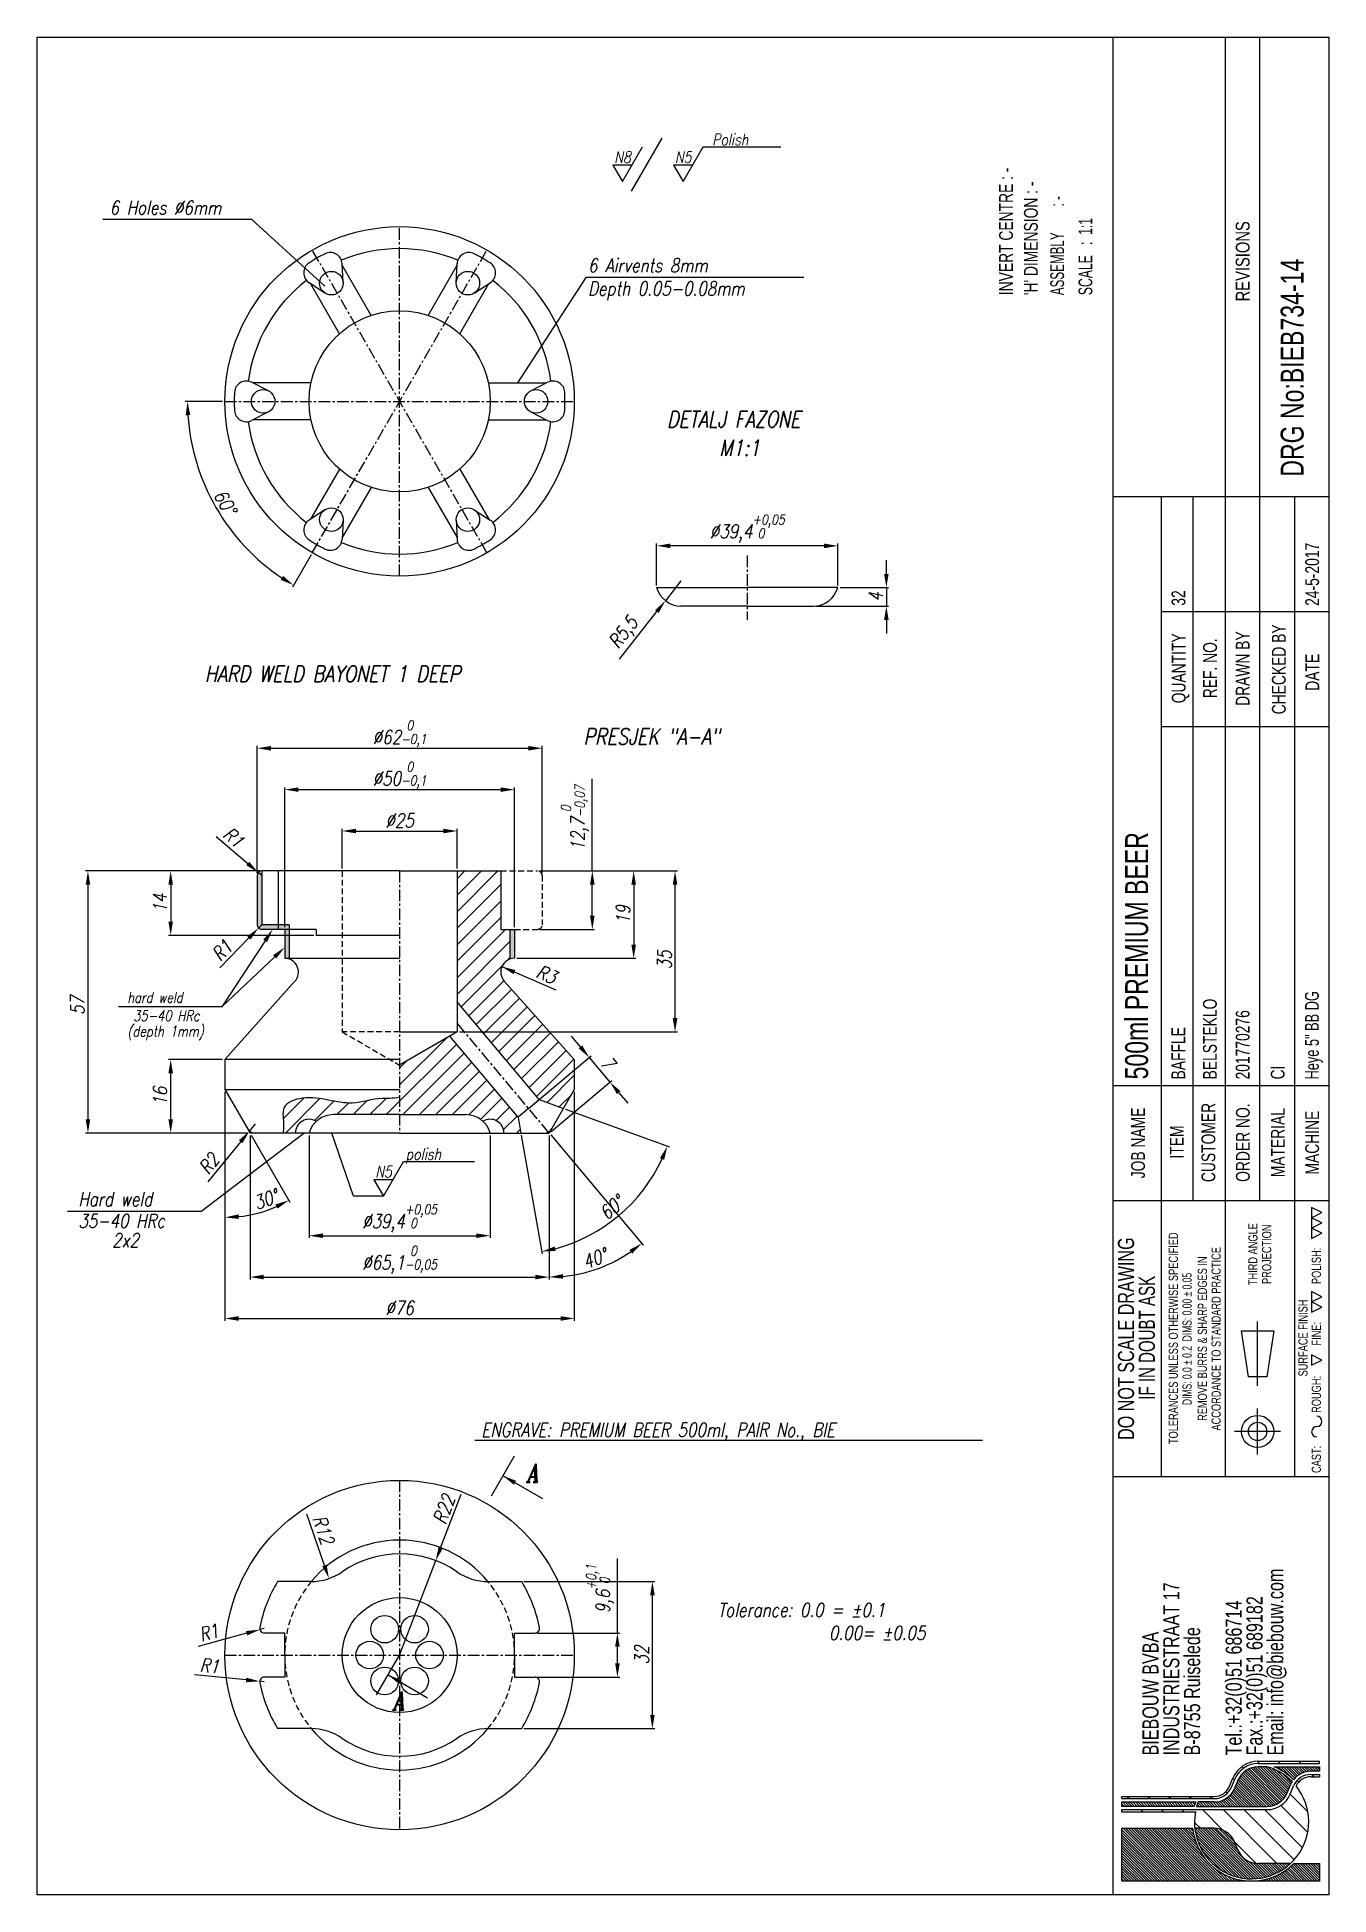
# Model space of a CAD drawing. Header units: millimetres. Extents: x 5 to 286, y 5 to 409.
import ezdxf

# ---------------------------------------------------------------- set-up
doc = ezdxf.new("R2010")
doc.units = ezdxf.units.MM
doc.header["$LTSCALE"] = 0.2
doc.linetypes.add('CENTERX2', pattern=[20.319999999999997, 12.7, -2.54, 2.54, -2.54])
doc.linetypes.add('HIDDEN', pattern=[9.524999999999999, 6.35, -3.175])
doc.layers.get('0').update_dxf_attribs({"lineweight": 15})
for name, color, linetype in [('CENTERLINE', 4, 'CENTERX2'), ('DIMENSIONS', 2, 'Continuous'), ('HATCH', 3, 'Continuous'), ('HIDDEN', 3, 'HIDDEN'), ('TEXT', 2, 'Continuous')]:
    doc.layers.add(name, color=color, linetype=linetype)
doc.layers.add('OUTLINE', color=7, linetype='Continuous', lineweight=25)
doc.styles.add('ITALICT', font='italict', dxfattribs={"width": 0.8, "height": 3})
doc.styles.add('SLDTEXTSTYLE0', font='TXT', dxfattribs={"width": 0.75})
doc.styles.add('SLDTEXTSTYLE1', font='TXT', dxfattribs={"width": 0.6911764705882353})
doc.styles.add('SLDTEXTSTYLE2', font='TXT', dxfattribs={"width": 0.7})
doc.styles.add('SLDTEXTSTYLE3', font='TXT', dxfattribs={"width": 0.7978723404255319})
doc.styles.add('SLDTEXTSTYLE4', font='TXT', dxfattribs={"width": 0.6923076923076923})
doc.styles.add('SLDTEXTSTYLE5', font='TXT', dxfattribs={"width": 0.6607142857142857})
doc.styles.add('SLDTEXTSTYLE6', font='TXT', dxfattribs={"width": 0.631578947368421})
doc.dimstyles.new('ISO-25', dxfattribs={"dimtxt": 3, "dimasz": 3, "dimexe": 0.5, "dimexo": 0.5, "dimgap": 0.8, "dimtad": 1, "dimtxsty": 'ITALICT', "dimcen": 0, "dimadec": 0, "dimazin": 0, "dimtfac": 1, "dimtmove": 0, "dimatfit": 3, "dimfxl": 1, "dimarcsym": 0})
pattern_1 = [(135, (294, -3), (-0.2806330037834111, -0.280633003783411), [])]
pattern_2 = [(135.0000000000001, (294, -3), (-2.245064030267284, -2.245064030267292), [])]

msp = doc.modelspace()

# ---------------------------------------------------------------- texts
at = {"layer": 'DIMENSIONS', "style": 'ITALICT'}
for s, height, width, p in [('polish', 2.5, 0.8, (85.17388734791388, 164.8522409116497)), ('N5', 2.5, 0.8, (78.56577113249449, 161.0114100785987)), ('A', 4, 0.8, (111.6869377366824, 94.7536911756832)), ('0.00= %%p0.05', 3, 0.8000000000000002, (177.249919233246, 60.45894212846969)), ('A', 4, 0.8, (82.58212272263648, 45.2441713335092))]:
    msp.add_text(s, height=height, dxfattribs=dict(at, width=width)).set_placement(p)
at = {"layer": 'TEXT', "style": 'ITALICT'}
for s, height, width, p in [('Polish', 2.5, 0.8, (151.8419992465635, 385.4851624169966)), ('N8', 2.5, 0.8, (130.5512522602141, 381.6443315839456)), ('N5', 2.5, 0.8, (143.7411300813194, 381.6443315839456)), ('6 Holes %%c6mm', 3, 0.8000000000000002, (20.76768537310369, 370.420567541254)), ('6 Airvents 8mm ', 3, 0.8000000000000002, (124.8381165327024, 357.8685700264143)), ('Depth 0.05-0.08mm', 3, 0.8000000000000002, (124.8381165327024, 352.8298925881035)), ('DETALJ FAZONE', 3.5, 0.8, (142.0298348485578, 324.1351700417777)), ('M1:1', 3.5, 0.8, (153.4069285853924, 317.9199383210335)), ('HARD WELD BAYONET 1 DEEP', 3.5, 0.8, (41.5094730358897, 268.8108890413851)), ('PRESJEK "A-A"', 3.5, 0.8, (123.8598628322238, 255.1454503068362)), ('hard weld', 2.3, 0.8, (24.60335278771942, 199.0132639239332)), ('(depth 1mm)', 2.3, 0.8, (24.63972904525809, 191.6560817645529)), ('35-40 HRc', 2.3, 0.8, (25.90311596810312, 195.0342296215278)), ('Hard weld', 3, 0.8000000000000002, (13.97065280496878, 154.8041247605311)), ('35-40 HRc', 3, 0.8000000000000002, (13.97065280496878, 150.0541247605311)), ('2x2', 3, 0.8000000000000002, (21.29686419190949, 145.8702279393676)), ('ENGRAVE: PREMIUM BEER 500ml, PAIR No., BIE', 3, 0.8000000000000002, (101.6278997557434, 104.6367414453044)), ('Tolerance: 0.0 = %%p0.1', 3, 0.8000000000000002, (153.037083796481, 65.45894212846969))]:
    msp.add_text(s, height=height, dxfattribs=dict(at, width=width)).set_placement(p)
at = {"layer": 'TEXT', "rotation": 90}
for s, insert, char_height, attachment_point, style in [('INVERT CENTRE : -', (214.2652608161139, 352.885832041085), 3, 1, 'SLDTEXTSTYLE0'), ("'H' DIMENSION : -", (219.6761942464885, 352.8858320410848), 3, 1, 'SLDTEXTSTYLE0'), ('ASSEMBLY        : -', (225.3945663193963, 352.8858320410848), 3, 1, 'SLDTEXTSTYLE6'), ('SCALE   :  1:1', (231.5414692664822, 352.8858320410848), 3, 1, 'SLDTEXTSTYLE5'), ('REVISIONS', (265.756137374443, 360.2538787406761), 3, 2, 'SLDTEXTSTYLE3'), ('{DRG No:BIEB734-14}', (275.5182117239796, 313.4123628332072), 5, 1, 'SLDTEXTSTYLE0'), ('24-5-2017', (280.8654009989637, 285.3193237968931), 3, 1, 'SLDTEXTSTYLE0'), ('32', (251.7771112555956, 285.3551789929929), 3, 1, 'SLDTEXTSTYLE0'), ('QUANTITY', (251.8350168680679, 271.739223068869), 3, 2, 'SLDTEXTSTYLE0'), ('DRAWN BY', (265.756137374443, 271.6735199616228), 3, 2, 'SLDTEXTSTYLE0'), ('CHECKED BY', (273.6181776936826, 271.5160753024359), 3, 2, 'SLDTEXTSTYLE0'), ('REF. NO.', (258.6465953743345, 271.7547703088196), 3, 2, 'SLDTEXTSTYLE0'), ('DATE', (280.9112341768282, 270.86978236707), 3, 2, 'SLDTEXTSTYLE0'), ('{500ml PREMIUM BEER}', (241.6836559138653, 182.3356476726979), 5, 1, 'SLDTEXTSTYLE0'), ('BELSTEKLO', (258.6247581484213, 182.3356476726979), 3, 1, 'SLDTEXTSTYLE0'), ('Heye 5" BB DG', (280.8172073966628, 182.3285701968923), 3, 1, 'SLDTEXTSTYLE4'), ('{201770276}', (265.7462789902114, 182.3285701968924), 3, 1, 'SLDTEXTSTYLE0'), ('BAFFLE', (251.748740307452, 182.3356476726979), 3, 1, 'SLDTEXTSTYLE0'), ('CI', (273.3674944657967, 182.3285701968923), 3, 1, 'SLDTEXTSTYLE0'), ('JOB NAME', (242.9890310164089, 168.5194316118113), 3, 2, 'SLDTEXTSTYLE0'), ('CUSTOMER', (258.2914245276197, 168.6152642204514), 3, 2, 'SLDTEXTSTYLE0'), ('ORDER NO.', (265.7921121680761, 168.5840147941461), 3, 2, 'SLDTEXTSTYLE0'), ('MATERIAL', (273.4133276436613, 168.5913061409344), 3, 2, 'SLDTEXTSTYLE0'), ('MACHINE', (280.8630405745273, 168.5892237036576), 3, 2, 'SLDTEXTSTYLE0'), ('ITEM', (251.4154066866503, 168.7183895877652), 3, 2, 'SLDTEXTSTYLE0'), ('POLISH:', (282.2806177712623, 137.8244601770984), 2, 1, 'SLDTEXTSTYLE0'), ('SURFACE FINISH', (279.3638348533469, 126.1010282843464), 2, 2, 'SLDTEXTSTYLE0'), ('FINE:', (282.2806177712623, 124.472204460089), 2, 1, 'SLDTEXTSTYLE0'), ('ROUGH:', (282.2806177712623, 109.8177506495297), 2, 1, 'SLDTEXTSTYLE0'), ('CAST:', (282.2806177712623, 96.74144781569862), 2, 1, 'SLDTEXTSTYLE0')]:
    msp.add_mtext(s, dxfattribs=dict(at, insert=insert, char_height=char_height, attachment_point=attachment_point, style=style))

# ---------------------------------------------------------------- blocks, each defined once
blk = doc.blocks.new('*D2')
at = {"layer": 'DEFPOINTS', "color": 0}
for p in [(96.3554165740739, 236.3528403433542), (71.35541657407384, 227.6688926138794), (96.3554165740739, 227.6688926138795)]:
    blk.add_point(p, dxfattribs=at)
at = {"layer": 'DIMENSIONS', "color": 0, "lineweight": -2}
for p, q in [((71.35541657407384, 228.1688926138794), (71.35541657407384, 236.8528403433542)), ((74.35541657407384, 236.3528403433542), (93.3554165740739, 236.3528403433542)), ((96.3554165740739, 228.1688926138795), (96.3554165740739, 236.8528403433542))]:
    blk.add_line(p, q, dxfattribs=at)
at = {"layer": 'DIMENSIONS', "color": 0}
for points in [[(74.35541657407384, 236.8528403433542), (74.35541657407384, 235.8528403433542), (71.35541657407384, 236.3528403433542)], [(93.3554165740739, 235.8528403433542), (93.3554165740739, 236.8528403433542), (96.3554165740739, 236.3528403433542)]]:
    blk.add_solid(points, dxfattribs=at)
at = {"layer": 'DIMENSIONS', "color": 0, "insert": (83.85541657407387, 238.6528403433542), "char_height": 3, "attachment_point": 5, "style": 'ITALICT'}
blk.add_mtext('%%C25', dxfattribs=at)
blk = doc.blocks.new('*D3')
at = {"layer": 'DEFPOINTS', "color": 0}
for p in [(108.8554165740739, 245.3528403433542), (58.8554165740739, 214.9688926138794), (108.8554165740739, 214.9688926138794)]:
    blk.add_point(p, dxfattribs=at)
at = {"layer": 'DIMENSIONS', "color": 0, "lineweight": -2}
for p, q in [((58.8554165740739, 215.4688926138794), (58.8554165740739, 245.8528403433542)), ((61.8554165740739, 245.3528403433542), (105.8554165740739, 245.3528403433542)), ((108.8554165740739, 215.4688926138794), (108.8554165740739, 245.8528403433542))]:
    blk.add_line(p, q, dxfattribs=at)
at = {"layer": 'DIMENSIONS', "color": 0}
for points in [[(61.8554165740739, 245.8528403433542), (61.8554165740739, 244.8528403433542), (58.8554165740739, 245.3528403433542)], [(105.8554165740739, 244.8528403433542), (105.8554165740739, 245.8528403433542), (108.8554165740739, 245.3528403433542)]]:
    blk.add_solid(points, dxfattribs=at)
at = {"layer": 'DIMENSIONS', "color": 0, "insert": (83.8554165740739, 248.8375278433542), "char_height": 3, "attachment_point": 5, "style": 'ITALICT'}
blk.add_mtext('%%C50{}{\\H0.71x;\\C3;\\S 0^ -0,1;}', dxfattribs=at)
blk = doc.blocks.new('*D4')
at = {"layer": 'DEFPOINTS', "color": 0}
for p in [(114.8554165740739, 254.3528403433542), (52.8554165740739, 226.6688926138794), (114.8554165740739, 226.6688926138795)]:
    blk.add_point(p, dxfattribs=at)
at = {"layer": 'DIMENSIONS', "color": 0, "lineweight": -2}
for p, q in [((52.8554165740739, 227.1688926138794), (52.8554165740739, 254.8528403433542)), ((114.8554165740739, 227.1688926138795), (114.8554165740739, 254.8528403433542)), ((55.8554165740739, 254.3528403433542), (111.8554165740739, 254.3528403433542))]:
    blk.add_line(p, q, dxfattribs=at)
at = {"layer": 'DIMENSIONS', "color": 0}
for points in [[(55.8554165740739, 254.8528403433542), (55.8554165740739, 253.8528403433542), (52.8554165740739, 254.3528403433542)], [(111.8554165740739, 253.8528403433542), (111.8554165740739, 254.8528403433542), (114.8554165740739, 254.3528403433542)]]:
    blk.add_solid(points, dxfattribs=at)
at = {"layer": 'DIMENSIONS', "color": 0, "insert": (83.8554165740739, 257.8375278433542), "char_height": 3, "attachment_point": 5, "style": 'ITALICT'}
blk.add_mtext('%%C62{}{\\H0.71x;\\C3;\\S 0^ -0,1;}', dxfattribs=at)
blk = doc.blocks.new('*D5')
at = {"layer": 'DEFPOINTS', "color": 0}
for p in [(53.8554165740739, 227.6688926138794), (34.04889041950679, 213.6688926138794), (65.69906546725912, 213.6688926138794)]:
    blk.add_point(p, dxfattribs=at)
at = {"layer": 'DIMENSIONS', "color": 0, "lineweight": -2}
for p, q in [((53.3554165740739, 227.6688926138794), (33.54889041950679, 227.6688926138794)), ((34.04889041950679, 224.6688926138794), (34.04889041950679, 216.6688926138794)), ((65.19906546725912, 213.6688926138794), (33.54889041950679, 213.6688926138794))]:
    blk.add_line(p, q, dxfattribs=at)
at = {"layer": 'DIMENSIONS', "color": 0}
for points in [[(34.54889041950679, 224.6688926138794), (33.54889041950679, 224.6688926138794), (34.04889041950679, 227.6688926138794)], [(33.54889041950679, 216.6688926138794), (34.54889041950679, 216.6688926138794), (34.04889041950679, 213.6688926138794)]]:
    blk.add_solid(points, dxfattribs=at)
at = {"layer": 'DIMENSIONS', "color": 0, "insert": (31.74889041950679, 220.6688926138794), "char_height": 3, "attachment_point": 5, "rotation": 90, "style": 'ITALICT'}
blk.add_mtext('14', dxfattribs=at)
blk = doc.blocks.new('*D6')
at = {"layer": 'DEFPOINTS', "color": 0}
for p in [(34.04889041950679, 186.6688926138794), (45.8554165740739, 186.6688926138794), (51.30541657407349, 170.6688926138794)]:
    blk.add_point(p, dxfattribs=at)
at = {"layer": 'DIMENSIONS', "color": 0, "lineweight": -2}
for p, q in [((45.3554165740739, 186.6688926138794), (33.54889041950679, 186.6688926138794)), ((34.04889041950679, 173.6688926138794), (34.04889041950679, 183.6688926138794)), ((50.80541657407349, 170.6688926138794), (33.54889041950679, 170.6688926138794))]:
    blk.add_line(p, q, dxfattribs=at)
at = {"layer": 'DIMENSIONS', "color": 0}
for points in [[(34.54889041950679, 183.6688926138794), (33.54889041950679, 183.6688926138794), (34.04889041950679, 186.6688926138794)], [(33.54889041950679, 173.6688926138794), (34.54889041950679, 173.6688926138794), (34.04889041950679, 170.6688926138794)]]:
    blk.add_solid(points, dxfattribs=at)
at = {"layer": 'DIMENSIONS', "color": 0, "insert": (31.74889041950679, 178.6688926138794), "char_height": 3, "attachment_point": 5, "rotation": 90, "style": 'ITALICT'}
blk.add_mtext('16', dxfattribs=at)
blk = doc.blocks.new('*D7')
at = {"layer": 'DEFPOINTS', "color": 0}
for p in [(113.8554165740739, 227.6688926138795), (125.7703091131253, 227.6688926138795), (113.8554165740739, 214.9688926138794)]:
    blk.add_point(p, dxfattribs=at)
at = {"layer": 'DIMENSIONS', "color": 0, "lineweight": -2}
for p, q in [((125.7703091131253, 227.6688926138795), (125.7703091131253, 247.7182854710224)), ((114.3554165740739, 227.6688926138795), (126.2703091131253, 227.6688926138795)), ((125.7703091131253, 217.9688926138794), (125.7703091131253, 224.6688926138795)), ((114.3554165740739, 214.9688926138794), (126.2703091131253, 214.9688926138794))]:
    blk.add_line(p, q, dxfattribs=at)
at = {"layer": 'DIMENSIONS', "color": 0}
for points in [[(126.2703091131253, 224.6688926138795), (125.2703091131253, 224.6688926138795), (125.7703091131253, 227.6688926138795)], [(125.2703091131253, 217.9688926138794), (126.2703091131253, 217.9688926138794), (125.7703091131253, 214.9688926138794)]]:
    blk.add_solid(points, dxfattribs=at)
at = {"layer": 'DIMENSIONS', "color": 0, "insert": (122.0043716131253, 239.193589042451), "char_height": 3, "attachment_point": 5, "rotation": 90, "style": 'ITALICT'}
blk.add_mtext('12,7{}{\\H0.71x;\\C3;\\S 0^ -0,07;}', dxfattribs=at)
blk = doc.blocks.new('*D8')
at = {"layer": 'DEFPOINTS', "color": 0}
for p in [(125.7703091131253, 227.6688926138795), (108.8554165740739, 208.6688926138794), (134.7703091131253, 208.6688926138794)]:
    blk.add_point(p, dxfattribs=at)
at = {"layer": 'DIMENSIONS', "color": 0, "lineweight": -2}
for p, q in [((126.2703091131253, 227.6688926138795), (135.2703091131253, 227.6688926138795)), ((134.7703091131253, 224.6688926138795), (134.7703091131253, 211.6688926138794)), ((109.3554165740739, 208.6688926138794), (135.2703091131253, 208.6688926138794))]:
    blk.add_line(p, q, dxfattribs=at)
at = {"layer": 'DIMENSIONS', "color": 0}
for points in [[(135.2703091131253, 224.6688926138795), (134.2703091131253, 224.6688926138795), (134.7703091131253, 227.6688926138795)], [(134.2703091131253, 211.6688926138794), (135.2703091131253, 211.6688926138794), (134.7703091131253, 208.6688926138794)]]:
    blk.add_solid(points, dxfattribs=at)
at = {"layer": 'DIMENSIONS', "color": 0, "insert": (132.4703091131253, 218.1688926138796), "char_height": 3, "attachment_point": 5, "rotation": 90, "style": 'ITALICT'}
blk.add_mtext('19', dxfattribs=at)
blk = doc.blocks.new('*D9')
at = {"layer": 'DEFPOINTS', "color": 0}
for p in [(51.1930096504077, 171.1214952248329), (52.4601171124531, 172.6688926138794)]:
    blk.add_point(p, dxfattribs=at)
at = {"layer": 'DIMENSIONS', "color": 0, "lineweight": -2}
for p, q in [((52.4601171124531, 172.6688926138794), (51.1930096504077, 171.1214952248329)), ((49.29234845733939, 168.8003991412629), (42.15243678534724, 160.081106571216))]:
    blk.add_line(p, q, dxfattribs=at)
at = {"layer": 'DIMENSIONS', "color": 0}
blk.add_solid([(49.67919780460107, 168.4836222757515), (48.90549911007772, 169.1171760067743), (51.1930096504077, 171.1214952248329)], dxfattribs=at)
at = {"layer": 'DIMENSIONS', "color": 0, "insert": (42.3980390353199, 164.0113527654198), "char_height": 3, "attachment_point": 5, "rotation": 50.68720024881949, "style": 'ITALICT'}
blk.add_mtext('R2', dxfattribs=at)
blk = doc.blocks.new('*D10')
at = {"layer": 'DEFPOINTS', "color": 0}
for p in [(53.0968758010462, 227.320518193223), (53.85541657407387, 226.6688926138794)]:
    blk.add_point(p, dxfattribs=at)
at = {"layer": 'DIMENSIONS', "color": 0, "lineweight": -2}
for p, q in [((43.9429141151172, 235.1842425953719), (50.82125348196352, 229.2753949312535)), ((53.85541657407387, 226.6688926138794), (53.0968758010462, 227.320518193223))]:
    blk.add_line(p, q, dxfattribs=at)
at = {"layer": 'DIMENSIONS', "color": 0}
blk.add_solid([(50.49544069229177, 228.8961245447397), (51.14706627163527, 229.6546653177673), (53.0968758010462, 227.320518193223)], dxfattribs=at)
at = {"layer": 'DIMENSIONS', "color": 0, "insert": (47.74301147148908, 234.9519009102913), "char_height": 3, "attachment_point": 5, "rotation": 319.33572399455477, "style": 'ITALICT'}
blk.add_mtext('R1', dxfattribs=at)
blk = doc.blocks.new('*D11')
at = {"layer": 'DEFPOINTS', "color": 0}
for p in [(53.15877569168867, 215.2514725967428), (53.8554165740739, 215.9688926138795)]:
    blk.add_point(p, dxfattribs=at)
at = {"layer": 'DIMENSIONS', "color": 0, "lineweight": -2}
for p, q in [((53.8554165740739, 215.9688926138795), (53.15877569168867, 215.2514725967428)), ((44.75181304318519, 206.5937503185061), (51.06885304453184, 213.0992125453315))]:
    blk.add_line(p, q, dxfattribs=at)
at = {"layer": 'DIMENSIONS', "color": 0}
blk.add_solid([(51.42756305310039, 212.7508921041386), (50.71014303596329, 213.4475329865243), (53.15877569168867, 215.2514725967428)], dxfattribs=at)
at = {"layer": 'DIMENSIONS', "color": 0, "insert": (45.21530568086477, 210.3726254357), "char_height": 3, "attachment_point": 5, "rotation": 45.84188102596294, "style": 'ITALICT'}
blk.add_mtext('R1', dxfattribs=at)
blk = doc.blocks.new('*D12')
at = {"layer": 'DEFPOINTS', "color": 0}
for p in [(110.4072526687774, 73.14389390156572), (138.8456818673037, 73.14389390156572), (110.4072526687774, 41.14389390156572)]:
    blk.add_point(p, dxfattribs=at)
at = {"layer": 'DIMENSIONS', "color": 0, "lineweight": -2}
for p, q in [((110.9072526687774, 73.14389390156572), (139.3456818673037, 73.14389390156572)), ((138.8456818673037, 44.14389390156572), (138.8456818673037, 70.14389390156572)), ((110.9072526687774, 41.14389390156572), (139.3456818673037, 41.14389390156572))]:
    blk.add_line(p, q, dxfattribs=at)
at = {"layer": 'DIMENSIONS', "color": 0}
for points in [[(139.3456818673037, 70.14389390156572), (138.3456818673037, 70.14389390156572), (138.8456818673037, 73.14389390156572)], [(138.3456818673037, 44.14389390156572), (139.3456818673037, 44.14389390156572), (138.8456818673037, 41.14389390156572)]]:
    blk.add_solid(points, dxfattribs=at)
at = {"layer": 'DIMENSIONS', "color": 0, "insert": (136.5456818673037, 57.14389390156575), "char_height": 3, "attachment_point": 5, "rotation": 90, "style": 'ITALICT'}
blk.add_mtext('32', dxfattribs=at)
blk = doc.blocks.new('*D13')
at = {"layer": 'DEFPOINTS', "color": 0}
for p in [(91.70889239280709, 77.69439067328798), (83.8554165740739, 57.14389390156569)]:
    blk.add_point(p, dxfattribs=at)
at = {"layer": 'DIMENSIONS', "color": 0, "lineweight": -2}
for p, q in [((92.77982091354343, 80.49673114215922), (97.2345543337124, 92.15360599388984)), ((83.8554165740739, 57.14389390156569), (91.70889239280709, 77.69439067328798))]:
    blk.add_line(p, q, dxfattribs=at)
at = {"layer": 'DIMENSIONS', "color": 0}
blk.add_solid([(92.31276416873156, 80.6752192289486), (93.2468776583553, 80.31824305536983), (91.70889239280709, 77.69439067328798)], dxfattribs=at)
at = {"layer": 'DIMENSIONS', "color": 0, "insert": (93.51667305873677, 88.86788795838237), "char_height": 3, "attachment_point": 5, "rotation": 69.08539180158002, "style": 'ITALICT'}
blk.add_mtext('R22', dxfattribs=at)
blk = doc.blocks.new('*D14')
at = {"layer": 'DEFPOINTS', "color": 0}
for p in [(64.56811505208805, 85.14389390156572), (68.47277882502573, 73.79692951366445)]:
    blk.add_point(p, dxfattribs=at)
at = {"layer": 'DIMENSIONS', "color": 0, "lineweight": -2}
blk.add_line((67.49661288179128, 76.63367061063985), (63.65818894071581, 87.78814185267528), dxfattribs=at)
at = {"layer": 'DIMENSIONS', "color": 0}
blk.add_solid([(67.02382269896205, 76.47097628676744), (67.96940306462051, 76.79636493451227), (68.47277882502573, 73.79692951366445)], dxfattribs=at)
at = {"layer": 'DIMENSIONS', "color": 0, "insert": (67.2635717294941, 84.37935920632559), "char_height": 3, "attachment_point": 5, "rotation": 288.98912275105647, "style": 'ITALICT'}
blk.add_mtext('R12', dxfattribs=at)
blk = doc.blocks.new('*D15')
at = {"layer": 'DEFPOINTS', "color": 0}
for p in [(102.8554165680738, 362.6975270978873), (45.85541658607389, 329.7885617644709), (121.8554165620739, 329.7885617644709), (40.49757591644624, 314.0075983430374), (64.85541658007395, 296.8795964310544)]:
    blk.add_point(p, dxfattribs=at)
at = {"layer": 'DIMENSIONS', "color": 0, "lineweight": -2}
for p, q in [((45.35541658607389, 329.7885617644709), (37.21496628367414, 329.7885617644709)), ((64.60541658007395, 296.4465837291622), (60.53519142887411, 289.3967469690393))]:
    blk.add_line(p, q, dxfattribs=at)
blk.add_arc((83.85541657407393, 329.7885617644709), 46.14045029039978, 183.7259634176089, 236.2740365823913, dxfattribs=at)
at = {"layer": 'DIMENSIONS', "color": 0}
for points in [[(38.31223030495295, 326.8064021964923), (37.31275887635024, 326.7738927608332), (37.71496628367414, 329.7885617644709)], [(57.97330778406041, 290.9887723404176), (58.50119749550528, 291.8380852701147), (60.78519142887411, 289.8297596709315)]]:
    blk.add_solid(points, dxfattribs=at)
at = {"layer": 'DIMENSIONS', "color": 0, "insert": (45.88847290923886, 307.868336619271), "char_height": 3, "attachment_point": 5, "rotation": 300, "style": 'ITALICT'}
blk.add_mtext('60%%d', dxfattribs=at)
blk = doc.blocks.new('*D16')
at = {"layer": 'DEFPOINTS', "color": 0}
for p in [(51.30541657407306, 170.6688926138802), (116.4054165740748, 170.6688926138802), (116.4054165740748, 139.3474623573824)]:
    blk.add_point(p, dxfattribs=at)
at = {"layer": 'DIMENSIONS', "color": 0, "lineweight": -2}
for p, q in [((51.30541657407306, 170.1688926138802), (51.30541657407306, 138.8474623573824)), ((116.4054165740748, 170.1688926138802), (116.4054165740748, 138.8474623573824)), ((54.30541657407306, 139.3474623573824), (113.4054165740748, 139.3474623573824))]:
    blk.add_line(p, q, dxfattribs=at)
at = {"layer": 'DIMENSIONS', "color": 0}
for points in [[(54.30541657407306, 139.8474623573824), (54.30541657407306, 138.8474623573824), (51.30541657407306, 139.3474623573824)], [(113.4054165740748, 138.8474623573824), (113.4054165740748, 139.8474623573824), (116.4054165740748, 139.3474623573824)]]:
    blk.add_solid(points, dxfattribs=at)
at = {"layer": 'DIMENSIONS', "color": 0, "insert": (83.8554165740743, 143.1133998573824), "char_height": 3, "attachment_point": 5, "style": 'ITALICT'}
blk.add_mtext('%%C65,1{}{\\H0.71x;\\C3;\\S 0^ -0,05;}', dxfattribs=at)
blk = doc.blocks.new('*D17')
at = {"layer": 'DEFPOINTS', "color": 0}
for p in [(45.85541657407393, 180.1085695151298), (121.8554165740744, 180.1085695151306), (121.8554165740744, 130.3474623573824)]:
    blk.add_point(p, dxfattribs=at)
at = {"layer": 'DIMENSIONS', "color": 0, "lineweight": -2}
for p, q in [((45.85541657407393, 179.6085695151298), (45.85541657407393, 129.8474623573824)), ((121.8554165740744, 179.6085695151306), (121.8554165740744, 129.8474623573824)), ((48.85541657407393, 130.3474623573824), (118.8554165740744, 130.3474623573824))]:
    blk.add_line(p, q, dxfattribs=at)
at = {"layer": 'DIMENSIONS', "color": 0}
for points in [[(48.85541657407393, 130.8474623573824), (48.85541657407393, 129.8474623573824), (45.85541657407393, 130.3474623573824)], [(118.8554165740744, 129.8474623573824), (118.8554165740744, 130.8474623573824), (121.8554165740744, 130.3474623573824)]]:
    blk.add_solid(points, dxfattribs=at)
at = {"layer": 'DIMENSIONS', "color": 0, "insert": (83.85541657407418, 132.6474623573824), "char_height": 3, "attachment_point": 5, "style": 'ITALICT'}
blk.add_mtext('%%C76', dxfattribs=at)
blk = doc.blocks.new('*D18')
at = {"layer": 'DEFPOINTS', "color": 0}
for p in [(113.8554165740739, 227.6688926138794), (143.7703091131253, 227.6688926138794), (96.3554165740739, 192.6688926138794)]:
    blk.add_point(p, dxfattribs=at)
at = {"layer": 'DIMENSIONS', "color": 0, "lineweight": -2}
for p, q in [((114.3554165740739, 227.6688926138794), (144.2703091131253, 227.6688926138794)), ((143.7703091131253, 195.6688926138794), (143.7703091131253, 224.6688926138794)), ((96.8554165740739, 192.6688926138794), (144.2703091131253, 192.6688926138794))]:
    blk.add_line(p, q, dxfattribs=at)
at = {"layer": 'DIMENSIONS', "color": 0}
for points in [[(144.2703091131253, 224.6688926138794), (143.2703091131253, 224.6688926138794), (143.7703091131253, 227.6688926138794)], [(143.2703091131253, 195.6688926138794), (144.2703091131253, 195.6688926138794), (143.7703091131253, 192.6688926138794)]]:
    blk.add_solid(points, dxfattribs=at)
at = {"layer": 'DIMENSIONS', "color": 0, "insert": (141.4703091131253, 208.3331660156816), "char_height": 3, "attachment_point": 5, "rotation": 90, "style": 'ITALICT'}
blk.add_mtext('35', dxfattribs=at)
blk = doc.blocks.new('*D19')
at = {"layer": 'DEFPOINTS', "color": 0}
for p in [(64.15541657407468, 170.6688926138794), (103.5554165740747, 170.6688926138794), (103.5554165740747, 148.3474623573824)]:
    blk.add_point(p, dxfattribs=at)
at = {"layer": 'DIMENSIONS', "color": 0, "lineweight": -2}
for p, q in [((64.15541657407468, 170.1688926138794), (64.15541657407468, 147.8474623573824)), ((103.5554165740747, 170.1688926138794), (103.5554165740747, 147.8474623573824)), ((67.15541657407468, 148.3474623573824), (100.5554165740747, 148.3474623573824))]:
    blk.add_line(p, q, dxfattribs=at)
at = {"layer": 'DIMENSIONS', "color": 0}
for points in [[(67.15541657407468, 148.8474623573824), (67.15541657407468, 147.8474623573824), (64.15541657407468, 148.3474623573824)], [(100.5554165740747, 147.8474623573824), (100.5554165740747, 148.8474623573824), (103.5554165740747, 148.3474623573824)]]:
    blk.add_solid(points, dxfattribs=at)
at = {"layer": 'DIMENSIONS', "color": 0, "insert": (83.8554165740747, 152.1133998573824), "char_height": 3, "attachment_point": 5, "style": 'ITALICT'}
blk.add_mtext('%%c39,4{}{\\H0.71x;\\C3;\\S+0,05^  0;}', dxfattribs=at)
blk = doc.blocks.new('*D20')
at = {"layer": 'DEFPOINTS', "color": 0}
for p in [(53.8554165740739, 227.6688926138794), (16.04889041950678, 170.6688926138794), (51.30541657407349, 170.6688926138794)]:
    blk.add_point(p, dxfattribs=at)
at = {"layer": 'DIMENSIONS', "color": 0, "lineweight": -2}
for p, q in [((53.3554165740739, 227.6688926138794), (15.54889041950678, 227.6688926138794)), ((16.04889041950678, 224.6688926138794), (16.04889041950678, 173.6688926138794)), ((50.80541657407349, 170.6688926138794), (15.54889041950678, 170.6688926138794))]:
    blk.add_line(p, q, dxfattribs=at)
at = {"layer": 'DIMENSIONS', "color": 0}
for points in [[(16.54889041950678, 224.6688926138794), (15.54889041950678, 224.6688926138794), (16.04889041950678, 227.6688926138794)], [(15.54889041950678, 173.6688926138794), (16.54889041950678, 173.6688926138794), (16.04889041950678, 170.6688926138794)]]:
    blk.add_solid(points, dxfattribs=at)
at = {"layer": 'DIMENSIONS', "color": 0, "insert": (13.74889041950678, 198.4272385178755), "char_height": 3, "attachment_point": 5, "rotation": 90, "style": 'ITALICT'}
blk.add_mtext('57', dxfattribs=at)
blk = doc.blocks.new('*D21')
at = {"layer": 'DEFPOINTS', "color": 0}
for p in [(113.2894105266452, 61.94389390156573), (131.2292961784538, 61.94389390156573), (113.2894105266452, 52.34389390156571)]:
    blk.add_point(p, dxfattribs=at)
at = {"layer": 'DIMENSIONS', "color": 0, "lineweight": -2}
for p, q in [((131.2292961784538, 61.94389390156573), (131.2292961784538, 78.1820724729943)), ((113.7894105266452, 61.94389390156573), (131.7292961784538, 61.94389390156573)), ((131.2292961784538, 55.34389390156571), (131.2292961784538, 58.94389390156573)), ((113.7894105266452, 52.34389390156571), (131.7292961784538, 52.34389390156571))]:
    blk.add_line(p, q, dxfattribs=at)
at = {"layer": 'DIMENSIONS', "color": 0}
for points in [[(131.7292961784538, 58.94389390156573), (130.7292961784538, 58.94389390156573), (131.2292961784538, 61.94389390156573)], [(130.7292961784538, 55.34389390156571), (131.7292961784538, 55.34389390156571), (131.2292961784538, 52.34389390156571)]]:
    blk.add_solid(points, dxfattribs=at)
at = {"layer": 'DIMENSIONS', "color": 0, "insert": (127.4633586784538, 71.56298318728003), "char_height": 3, "attachment_point": 5, "rotation": 90, "style": 'ITALICT'}
blk.add_mtext('9,6{}{\\H0.71x;\\C3;\\S+0,1^  0;}', dxfattribs=at)
blk = doc.blocks.new('*D22')
at = {"layer": 'DEFPOINTS', "color": 0}
for p in [(114.204036635626, 177.9595665447725), (109.6077699769122, 174.1028408866533), (119.5014910072323, 176.0314508361244), (110.2132677077593, 170.6688926138801), (126.4027772771023, 149.1172766491411)]:
    blk.add_point(p, dxfattribs=at)
at = {"layer": 'DIMENSIONS', "color": 0, "lineweight": -2}
for p, q in [((119.9713373176253, 175.8604407644616), (142.5581270073707, 167.6395216297632)), ((110.3000917965927, 170.176488737374), (114.8473940981899, 144.387455866018))]:
    blk.add_line(p, q, dxfattribs=at)
blk.add_arc((108.5658809109107, 180.0116874047266), 35.673792732384, 284.8197294253095, 335.1802705746891, dxfattribs=at)
at = {"layer": 'DIMENSIONS', "color": 0}
for points in [[(141.4068322480277, 164.84647569463), (140.4823518376587, 165.2277052460082), (142.0882806969778, 167.810531701426)], [(117.5830241472205, 146.0128878267543), (117.7979276265457, 145.0362525342454), (114.7605700093565, 144.8798597425241)]]:
    blk.add_solid(points, dxfattribs=at)
at = {"layer": 'DIMENSIONS', "color": 0, "insert": (130.0181413675335, 154.445878936279), "char_height": 3, "attachment_point": 5, "rotation": 39.99999999999929, "style": 'ITALICT'}
blk.add_mtext('60%%d', dxfattribs=at)
blk = doc.blocks.new('*D23')
at = {"layer": 'DEFPOINTS', "color": 0}
for p in [(179.166793603627, 289.2794782109432), (173.8752909814978, 285.2794782109431), (189.7394059807833, 285.2794782109431)]:
    blk.add_point(p, dxfattribs=at)
at = {"layer": 'DIMENSIONS', "color": 0, "lineweight": -2}
for p, q in [((189.7394059807833, 292.2794782109432), (189.7394059807833, 295.2794782109432)), ((179.666793603627, 289.2794782109432), (190.2394059807833, 289.2794782109432)), ((189.7394059807833, 289.2794782109432), (189.7394059807833, 285.2794782109431)), ((174.3752909814978, 285.2794782109431), (190.2394059807833, 285.2794782109431)), ((189.7394059807833, 282.2794782109431), (189.7394059807833, 279.2794782109431))]:
    blk.add_line(p, q, dxfattribs=at)
at = {"layer": 'DIMENSIONS', "color": 0}
for points in [[(189.2394059807833, 292.2794782109432), (190.2394059807833, 292.2794782109432), (189.7394059807833, 289.2794782109432)], [(190.2394059807833, 282.2794782109431), (189.2394059807833, 282.2794782109431), (189.7394059807833, 285.2794782109431)]]:
    blk.add_solid(points, dxfattribs=at)
at = {"layer": 'DIMENSIONS', "color": 0, "insert": (187.4394059807832, 287.2794782109431), "char_height": 3, "attachment_point": 5, "rotation": 90, "style": 'ITALICT'}
blk.add_mtext('4', dxfattribs=at)
blk = doc.blocks.new('*D24')
at = {"layer": 'DEFPOINTS', "color": 0}
for p in [(139.766793603627, 298.3721914300702), (139.766793603627, 289.2794782109431), (179.166793603627, 289.2794782109432)]:
    blk.add_point(p, dxfattribs=at)
at = {"layer": 'DIMENSIONS', "color": 0, "lineweight": -2}
for p, q in [((139.766793603627, 289.7794782109431), (139.766793603627, 298.8721914300702)), ((176.166793603627, 298.3721914300702), (142.766793603627, 298.3721914300702)), ((179.166793603627, 289.7794782109432), (179.166793603627, 298.8721914300702))]:
    blk.add_line(p, q, dxfattribs=at)
at = {"layer": 'DIMENSIONS', "color": 0}
for points in [[(142.766793603627, 298.8721914300702), (142.766793603627, 297.8721914300702), (139.766793603627, 298.3721914300702)], [(176.166793603627, 297.8721914300702), (176.166793603627, 298.8721914300702), (179.166793603627, 298.3721914300702)]]:
    blk.add_solid(points, dxfattribs=at)
at = {"layer": 'DIMENSIONS', "color": 0, "insert": (159.466793603627, 302.1381289300703), "char_height": 3, "attachment_point": 5, "style": 'ITALICT'}
blk.add_mtext('%%c39,4{}{\\H0.71x;\\C3;\\S+0,05^  0;}', dxfattribs=at)
blk = doc.blocks.new('*D25')
at = {"layer": 'DEFPOINTS', "color": 0}
for p in [(53.45676712023592, 62.6803796441227), (54.42142262150259, 62.94389390156573)]:
    blk.add_point(p, dxfattribs=at)
at = {"layer": 'DIMENSIONS', "color": 0, "lineweight": -2}
for p, q in [((50.56280061643563, 61.88983687179351), (40.03426125386465, 59.01376325956132)), ((54.42142262150259, 62.94389390156573), (53.45676712023592, 62.6803796441227))]:
    blk.add_line(p, q, dxfattribs=at)
at = {"layer": 'DIMENSIONS', "color": 0}
blk.add_solid([(50.69455774515716, 61.40750912116012), (50.4310434877141, 62.37216462242689), (53.45676712023592, 62.6803796441227)], dxfattribs=at)
at = {"layer": 'DIMENSIONS', "color": 0, "insert": (42.35487434862458, 62.03195434711017), "char_height": 3, "attachment_point": 5, "rotation": 15.278688410385342, "style": 'ITALICT'}
blk.add_mtext('R1', dxfattribs=at)
blk = doc.blocks.new('*D26')
at = {"layer": 'DEFPOINTS', "color": 0}
for p in [(53.42620845096707, 51.44161163160791), (54.42142262150259, 51.34389390156571)]:
    blk.add_point(p, dxfattribs=at)
at = {"layer": 'DIMENSIONS', "color": 0, "lineweight": -2}
for p, q in [((50.44056593935947, 51.73476482173463), (39.25494744588737, 52.83305429616208)), ((54.42142262150259, 51.34389390156571), (53.42620845096707, 51.44161163160791))]:
    blk.add_line(p, q, dxfattribs=at)
at = {"layer": 'DIMENSIONS', "color": 0}
blk.add_solid([(50.39170707433835, 51.2371577364667), (50.48942480438058, 52.23237190700256), (53.42620845096707, 51.44161163160791)], dxfattribs=at)
at = {"layer": 'DIMENSIONS', "color": 0, "insert": (42.49910693166387, 54.82557827528428), "char_height": 3, "attachment_point": 5, "rotation": 354.39223769612306, "style": 'ITALICT'}
blk.add_mtext('R1', dxfattribs=at)
blk = doc.blocks.new('*D27')
at = {"layer": 'DEFPOINTS', "color": 0}
for p in [(106.1020143552825, 206.8600165459513), (108.8554165740739, 205.6688926138794)]:
    blk.add_point(p, dxfattribs=at)
at = {"layer": 'DIMENSIONS', "color": 0, "lineweight": -2}
blk.add_line((106.1020143552825, 206.8600165459513), (117.8317428121979, 201.7857269320389), dxfattribs=at)
at = {"layer": 'DIMENSIONS', "color": 0}
blk.add_solid([(109.0539372294192, 206.127792983678), (108.6568959187286, 205.2099922440808), (106.1020143552825, 206.8600165459513)], dxfattribs=at)
at = {"layer": 'DIMENSIONS', "color": 0, "insert": (115.8112533198597, 205.1657828226413), "char_height": 3, "attachment_point": 5, "rotation": 336.606653660346, "style": 'ITALICT'}
blk.add_mtext('R3', dxfattribs=at)
blk = doc.blocks.new('*D28')
at = {"layer": 'DEFPOINTS', "color": 0}
for p in [(129.6110561976329, 181.7497399514678), (111.905903306269, 176.0312037157129), (116.4054165740748, 170.6688926138801)]:
    blk.add_point(p, dxfattribs=at)
at = {"layer": 'DIMENSIONS', "color": 0, "lineweight": -2}
for p, q in [((123.1831801007675, 189.4101843826576), (121.2548172717079, 191.7083177120145)), ((112.2889255278285, 176.3525975205562), (125.4945651513866, 187.4334448581439)), ((125.1115429298271, 187.1120510533007), (129.6110561976329, 181.7497399514678)), ((116.7884387956343, 170.9902864187233), (129.9940784191924, 182.0711337563111)), ((131.5394190266925, 179.4516066221109), (133.4677818557522, 177.153473292754))]:
    blk.add_line(p, q, dxfattribs=at)
at = {"layer": 'DIMENSIONS', "color": 0}
for points in [[(122.800157879208, 189.0887905778143), (123.566202322327, 189.7315781875008), (125.1115429298271, 187.1120510533007)], [(131.922441248252, 179.7730004269542), (131.1563968051331, 179.1302128172676), (129.6110561976329, 181.7497399514678)]]:
    blk.add_solid(points, dxfattribs=at)
at = {"layer": 'DIMENSIONS', "color": 0, "insert": (129.1232017829036, 185.9093070046633), "char_height": 3, "attachment_point": 5, "rotation": 310.00000000000017, "style": 'ITALICT'}
blk.add_mtext('7', dxfattribs=at)
blk = doc.blocks.new('*D29')
at = {"layer": 'DEFPOINTS', "color": 0}
for p in [(45.8554165740739, 186.6688926138794), (45.85541657407393, 180.1085695151298), (50.72806630488344, 171.6688926138802), (51.30541657407306, 170.6688926138802), (50.6791224681055, 152.7519739751246)]:
    blk.add_point(p, dxfattribs=at)
at = {"layer": 'DIMENSIONS', "color": 0, "lineweight": -2}
for p, q in [((45.85541657407393, 179.6085695151297), (45.85541657407405, 151.8299543932137)), ((51.55541657407305, 170.235879911988), (59.99472413503125, 155.6185704357073))]:
    blk.add_line(p, q, dxfattribs=at)
blk.add_arc((45.85541657407393, 180.1085695151297), 27.77861512191597, 276.1907686826671, 293.8092313173316, dxfattribs=at)
at = {"layer": 'DIMENSIONS', "color": 0}
for points in [[(57.2956941720321, 154.2481829489746), (56.84318762236992, 155.1399440282514), (59.74472413503126, 156.0515831375995)], [(48.82404045872097, 152.9912200217654), (48.87803883097303, 151.9926789981744), (45.85541657407405, 152.3299543932137)]]:
    blk.add_solid(points, dxfattribs=at)
at = {"layer": 'DIMENSIONS', "color": 0, "insert": (54.78125286085475, 156.2445950952575), "char_height": 3, "attachment_point": 5, "rotation": 20.507291953459436, "style": 'ITALICT'}
blk.add_mtext('30%%d', dxfattribs=at)
blk = doc.blocks.new('*D30')
at = {"layer": 'DEFPOINTS', "color": 0}
for p in [(96.3554165740739, 194.5635521453951), (116.4054165740748, 170.6688926138801), (116.4054165740747, 170.6688926138802), (116.4054165740748, 170.1688926138802), (123.6272432430736, 140.1976098965998)]:
    blk.add_point(p, dxfattribs=at)
at = {"layer": 'DIMENSIONS', "color": 0, "lineweight": -2}
for p, q in [((116.7268103789181, 170.2858703923206), (136.8559571162645, 146.296887452232)), ((116.4054165740748, 169.6688926138802), (116.4054165740765, 138.8534994202207))]:
    blk.add_line(p, q, dxfattribs=at)
blk.add_arc((116.4054165740747, 170.6688926138802), 31.31539319365949, 275.4910099577759, 304.5089900422274, dxfattribs=at)
at = {"layer": 'DIMENSIONS', "color": 0}
for points in [[(134.4493779898357, 144.4658631127082), (133.8440215549755, 145.2618176257134), (136.5345633114212, 146.6799096737915)], [(119.3780231334808, 139.996624791347), (119.4259228992837, 138.9977726439118), (116.4054165740765, 139.3534994202207)]]:
    blk.add_solid(points, dxfattribs=at)
at = {"layer": 'DIMENSIONS', "color": 0, "insert": (126.3292655128216, 143.403341740597), "char_height": 3, "attachment_point": 5, "rotation": 20.000000000001606, "style": 'ITALICT'}
blk.add_mtext('40%%d', dxfattribs=at)
blk = doc.blocks.new('*D32')
at = {"layer": 'DEFPOINTS', "color": 0}
for p in [(145.0582962257559, 290.7794782109429), (141.6720227569074, 286.4455248200803)]:
    blk.add_point(p, dxfattribs=at)
at = {"layer": 'DIMENSIONS', "color": 0, "lineweight": -2}
for p, q in [((145.0582962257559, 290.7794782109429), (141.6720227569074, 286.4455248200803)), ((131.713300328066, 273.6997618933156), (139.8249645011717, 284.0815502432461))]:
    blk.add_line(p, q, dxfattribs=at)
at = {"layer": 'DIMENSIONS', "color": 0}
blk.add_solid([(140.2189602639774, 283.7737072006234), (139.430968738366, 284.3893932858687), (141.6720227569074, 286.4455248200803)], dxfattribs=at)
at = {"layer": 'DIMENSIONS', "color": 0, "insert": (132.8116001612665, 279.2979084874029), "char_height": 3, "attachment_point": 5, "rotation": 51.998210605982635, "style": 'ITALICT'}
blk.add_mtext('R5,5', dxfattribs=at)
blk = doc.blocks.new('SW_NOTE_0')
at = {"layer": 'TEXT', "color": 0, "char_height": 3.5, "attachment_point": 1, "style": 'SLDTEXTSTYLE0'}
for s, insert in [('BIEBOUW BVBA', (0, 4.497652582159624)), ('INDUSTRIESTRAAT 17', (0, -0.02804194829763434)), ('B-8755 Ruiselede', (0, -4.553736478754892)), ('Tel.:+32(0)51 686714', (0, -13.60512553966941)), ('Fax.:+32(0)51 689182', (0, -18.13082007012667)), ('Email: info@biebouw.com', (0, -22.65651460058393))]:
    blk.add_mtext(s, dxfattribs=dict(at, insert=insert))
blk = doc.blocks.new('SW_NOTE_1')
at = {"layer": 'TEXT', "color": 0, "char_height": 2, "attachment_point": 2, "style": 'SLDTEXTSTYLE0'}
for s, insert in [('THIRD ANGLE', (8.34375000000001, 2.5700871898055)), ('PROJECTION', (8.329166397452347, -0.4299128362715322))]:
    blk.add_mtext(s, dxfattribs=dict(at, insert=insert))
blk = doc.blocks.new('SW_NOTE_2')
at = {"layer": 'TEXT', "color": 0, "char_height": 2, "attachment_point": 2, "style": 'SLDTEXTSTYLE0'}
for s, insert in [('REMOVE BURRS & SHARP EDGES IN', (21.78125, 2.570087189805503)), ('ACCORDANCE TO STANDARD PRACTICE', (21.7472258657217, -0.4299128362715288))]:
    blk.add_mtext(s, dxfattribs=dict(at, insert=insert))
blk = doc.blocks.new('SW_NOTE_3')
at = {"layer": 'TEXT', "color": 0, "char_height": 2, "attachment_point": 2}
for s, insert, style in [('TOLERANCES UNLESS OTHERWISE SPECIFIED', (27.09375, 2.570087189805503), 'SLDTEXTSTYLE0'), ('DIMS: 0.0 ± 0.2  DIMS: 0.00 ± 0.05', (26.93194648623468, -0.4299128362715288), 'SLDTEXTSTYLE1')]:
    blk.add_mtext(s, dxfattribs=dict(at, insert=insert, style=style))
blk = doc.blocks.new('SW_NOTE_4')
at = {"layer": 'TEXT', "color": 0, "char_height": 3.5, "attachment_point": 2}
for s, insert, style in [('DO NOT SCALE DRAWING', (28.71093750000001, 4.497652582159624), 'SLDTEXTSTYLE0'), ('IF IN DOUBT ASK', (28.89079850912093, -0.02804194829763434), 'SLDTEXTSTYLE2')]:
    blk.add_mtext(s, dxfattribs=dict(at, insert=insert, style=style))

# ---------------------------------------------------------------- dimensions: what is measured, and where the dimension line sits
at = {"layer": 'DIMENSIONS'}
for base, line1, line2, picture, middle in [((40.49757591644624, 314.0075983430374), ((64.85541658007395, 296.8795964310544), (102.8554165680738, 362.6975270978873)), ((45.85541658607389, 329.7885617644709), (121.8554165620739, 329.7885617644709)), '*D15', (45.88847290923886, 307.868336619271)), ((123.6272432430736, 140.1976098965998), ((116.4054165740747, 170.6688926138802), (116.4054165740748, 170.1688926138802)), ((116.4054165740748, 170.6688926138801), (96.3554165740739, 194.5635521453951)), '*D30', (126.3292655128216, 143.403341740597)), ((126.4027772771023, 149.1172766491411), ((109.6077699769122, 174.1028408866533), (110.2132677077593, 170.6688926138801)), ((114.204036635626, 177.9595665447725), (119.5014910072323, 176.0314508361244)), '*D22', (130.0181413675335, 154.445878936279))]:
    dim = msp.add_angular_dim_2l(base=base, line1=line1, line2=line2, dimstyle='ISO-25', dxfattribs=at)
    dim.commit()
    dim.dimension.update_dxf_attribs({"geometry": picture, "text_midpoint": middle})
for base, p1, p2, text, override, picture, middle in [((139.766793603627, 298.3721914300702), (179.166793603627, 289.2794782109432), (139.766793603627, 289.2794782109431), '%%c<>{}{\\H0.71x;\\C3;\\S+0,05^  0;}', {"dimtp": 0.05, "dimtm": 0, "dimtdec": 2, "dimtzin": 8}, '*D24', (159.466793603627, 302.1381289300703)), ((96.3554165740739, 236.3528403433542), (71.35541657407384, 227.6688926138794), (96.3554165740739, 227.6688926138795), '%%C<>', {"dimtmove": 0}, '*D2', (83.85541657407387, 238.6528403433542)), ((103.5554165740747, 148.3474623573824), (64.15541657407468, 170.6688926138794), (103.5554165740747, 170.6688926138794), '<>{}{\\H0.71x;\\C3;\\S+0,05^  0;}', {"dimpost": '%%c<>', "dimtp": 0.05, "dimtm": 0, "dimtdec": 2, "dimtmove": 0, "dimtzin": 8}, '*D19', (83.8554165740747, 152.1133998573824))]:
    dim = msp.add_linear_dim(base=base, p1=p1, p2=p2, text=text, dimstyle='ISO-25', override=override, dxfattribs=at)
    dim.commit()
    dim.dimension.update_dxf_attribs({"geometry": picture, "text_midpoint": middle})
for base, p1, p2, picture, middle in [((189.7394059807833, 285.2794782109431), (179.166793603627, 289.2794782109432), (173.8752909814978, 285.2794782109431), '*D23', (187.4394059807832, 287.2794782109431)), ((34.04889041950679, 186.6688926138794), (51.30541657407349, 170.6688926138794), (45.8554165740739, 186.6688926138794), '*D6', (31.74889041950679, 178.6688926138794))]:
    dim = msp.add_linear_dim(base=base, p1=p1, p2=p2, angle=90, dimstyle='ISO-25', dxfattribs=at)
    dim.commit()
    dim.dimension.update_dxf_attribs({"geometry": picture, "text_midpoint": middle})
for center, mpoint, picture, middle in [((145.0582962257559, 290.7794782109429), (141.6720227569074, 286.4455248200803), '*D32', (132.8116001612665, 279.2979084874029)), ((53.85541657407387, 226.6688926138794), (53.0968758010462, 227.320518193223), '*D10', (47.74301147148908, 234.9519009102913)), ((53.8554165740739, 215.9688926138795), (53.15877569168867, 215.2514725967428), '*D11', (45.21530568086477, 210.3726254357))]:
    dim = msp.add_radius_dim(center=center, mpoint=mpoint, dimstyle='ISO-25', dxfattribs=at)
    dim.commit()
    dim.dimension.update_dxf_attribs({"geometry": picture, "text_midpoint": middle})
for base, p1, p2, text, override, picture, middle in [((114.8554165740739, 254.3528403433542), (52.8554165740739, 226.6688926138794), (114.8554165740739, 226.6688926138795), '%%C<>{}{\\H0.71x;\\C3;\\S 0^ -0,1;}', {"dimtp": 0, "dimtm": 0.1, "dimtdec": 2, "dimtmove": 0, "dimtzin": 8}, '*D4', (83.8554165740739, 254.3528403433542)), ((108.8554165740739, 245.3528403433542), (58.8554165740739, 214.9688926138794), (108.8554165740739, 214.9688926138794), '%%C<>{}{\\H0.71x;\\C3;\\S 0^ -0,1;}', {"dimtol": 0, "dimlim": 0, "dimtp": 0, "dimtm": 0, "dimtfac": 1, "dimtdec": 2, "dimtmove": 0, "dimtolj": 0, "dimtzin": 8}, '*D3', (83.8554165740739, 245.3528403433542)), ((121.8554165740744, 130.3474623573824), (45.85541657407393, 180.1085695151298), (121.8554165740744, 180.1085695151306), '%%C<>', {"dimtmove": 0}, '*D17', (83.85541657407418, 130.3474623573824)), ((116.4054165740748, 139.3474623573824), (51.30541657407306, 170.6688926138802), (116.4054165740748, 170.6688926138802), '%%C<>{}{\\H0.71x;\\C3;\\S 0^ -0,05;}', {"dimtp": 0, "dimtm": 0.05, "dimtdec": 2, "dimtmove": 0, "dimtzin": 8}, '*D16', (83.8554165740743, 139.3474623573824))]:
    dim = msp.add_linear_dim(base=base, p1=p1, p2=p2, text=text, dimstyle='ISO-25', override=override, dxfattribs=at)
    dim.commit()
    dim.dimension.update_dxf_attribs({"geometry": picture, "text_midpoint": middle, "dimtype": 160})
for base, p1, p2, text, override, picture, middle in [((125.7703091131253, 227.6688926138795), (113.8554165740739, 214.9688926138794), (113.8554165740739, 227.6688926138795), '<>{}{\\H0.71x;\\C3;\\S 0^ -0,07;}', {"dimtp": 0, "dimtm": 0.07, "dimtdec": 2, "dimtmove": 0, "dimtzin": 8}, '*D7', (122.0043716131253, 239.193589042451)), ((131.2292961784538, 61.94389390156573), (113.2894105266452, 52.34389390156571), (113.2894105266452, 61.94389390156573), '<>{}{\\H0.71x;\\C3;\\S+0,1^  0;}', {"dimtp": 0.1, "dimtm": 0, "dimtdec": 2, "dimtzin": 8}, '*D21', (127.4633586784538, 71.56298318728003))]:
    dim = msp.add_linear_dim(base=base, p1=p1, p2=p2, angle=90, text=text, dimstyle='ISO-25', override=override, dxfattribs=at)
    dim.commit()
    dim.dimension.update_dxf_attribs({"geometry": picture, "text_midpoint": middle})
for base, p1, p2, picture, middle in [((16.04889041950678, 170.6688926138794), (53.8554165740739, 227.6688926138794), (51.30541657407349, 170.6688926138794), '*D20', (16.04889041950678, 198.4272385178755)), ((143.7703091131253, 227.6688926138794), (96.3554165740739, 192.6688926138794), (113.8554165740739, 227.6688926138794), '*D18', (143.7703091131253, 208.3331660156816)), ((134.7703091131253, 208.6688926138794), (125.7703091131253, 227.6688926138795), (108.8554165740739, 208.6688926138794), '*D8', (134.7703091131253, 218.1688926138796))]:
    dim = msp.add_linear_dim(base=base, p1=p1, p2=p2, angle=90, dimstyle='ISO-25', override={"dimtmove": 0}, dxfattribs=at)
    dim.commit()
    dim.dimension.update_dxf_attribs({"geometry": picture, "text_midpoint": middle, "dimtype": 160})
dim = msp.add_linear_dim(base=(34.04889041950679, 213.6688926138794), p1=(53.8554165740739, 227.6688926138794), p2=(65.69906546725912, 213.6688926138794), angle=90, dimstyle='ISO-25', override={"dimtmove": 0}, dxfattribs=at)
dim.commit()
dim.dimension.update_dxf_attribs({"geometry": '*D5', "text_midpoint": (31.74889041950679, 220.6688926138794)})
dim = msp.add_radius_dim(center=(108.8554165740739, 205.6688926138794), mpoint=(106.1020143552825, 206.8600165459513), dimstyle='ISO-25', override={"dimtmove": 1}, dxfattribs=at)
dim.commit()
dim.dimension.update_dxf_attribs({"geometry": '*D27', "text_midpoint": (114.8980583052713, 203.0548411215679), "dimtype": 164})
dim = msp.add_aligned_dim(p1=(111.905903306269, 176.0312037157129), p2=(116.4054165740748, 170.6688926138801), distance=17.238738224887925, dimstyle='ISO-25', dxfattribs=at)
dim.commit()
dim.dimension.update_dxf_attribs({"geometry": '*D28', "text_midpoint": (129.1232017829036, 185.9093070046633)})
dim = msp.add_angular_dim_2l(base=(50.6791224681055, 152.7519739751246), line1=((50.72806630488344, 171.6688926138802), (51.30541657407306, 170.6688926138802)), line2=((45.8554165740739, 186.6688926138794), (45.85541657407393, 180.1085695151298)), dimstyle='ISO-25', dxfattribs=at)
dim.commit()
dim.dimension.update_dxf_attribs({"geometry": '*D29', "text_midpoint": (55.58700401182438, 154.0903515893578), "dimtype": 162})
for center, mpoint, picture, middle in [((52.4601171124531, 172.6688926138794), (51.1930096504077, 171.1214952248329), '*D9', (44.17754603272359, 162.5541791840674)), ((83.8554165740739, 57.14389390156569), (91.70889239280709, 77.69439067328798), '*D13', (95.66513408487138, 88.04684275915116)), ((64.56811505208805, 85.14389390156572), (68.47277882502573, 73.79692951366445), '*D14', (65.08873688847963, 83.63096531651252)), ((54.42142262150259, 62.94389390156573), (53.45676712023592, 62.6803796441227), '*D25', (42.96095714074363, 59.81324669419661)), ((54.42142262150259, 51.34389390156571), (53.42620845096707, 51.44161163160791), '*D26', (42.27435615256672, 52.53658568305179))]:
    dim = msp.add_radius_dim(center=center, mpoint=mpoint, dimstyle='ISO-25', dxfattribs=at)
    dim.commit()
    dim.dimension.update_dxf_attribs({"geometry": picture, "text_midpoint": middle, "dimtype": 164})
dim = msp.add_linear_dim(base=(138.8456818673037, 73.14389390156572), p1=(110.4072526687774, 41.14389390156572), p2=(110.4072526687774, 73.14389390156572), angle=90, dimstyle='ISO-25', dxfattribs=at)
dim.commit()
dim.dimension.update_dxf_attribs({"geometry": '*D12', "text_midpoint": (138.8456818673037, 57.14389390156575), "dimtype": 160})

# ---------------------------------------------------------------- hatches: boundary and pattern name
h = msp.add_hatch()
h.set_pattern_fill('ANSI31', color=256, scale=15)
h.set_pattern_definition([(45, (0, 0), (-33.67596045400932, 33.67596045400933), [])])
h.paths.add_polyline_path([(162.2667665311322, 298.1849656970797, 0.5870088245173875), (157.6924351724823, 295.6312466888153), (160.6924351724823, 295.6312466888153, -0.1389982519138789)])
h.paths.add_polyline_path([(198.5181038138319, 298.1849656970801, -0.1389982519138799), (200.0924351724821, 295.6312466888158), (203.0924351724821, 295.6312466888158, 0.5870088245174133)])
at = {"layer": 'DIMENSIONS'}
h = msp.add_hatch(color=256, dxfattribs=at)
h.paths.add_polyline_path([(53.8554165740739, 227.6688926138794, 0.4142135623730955), (52.8554165740739, 226.6688926138794), (52.8554165740739, 215.9688926138795, 0.4142135623730951), (53.8554165740739, 214.9688926138795), (57.50497155696308, 214.9688926138795), (57.50497155696311, 215.9688926138796), (53.8554165740739, 215.9688926138795)])
h.paths.add_polyline_path([(59.85541657407393, 215.9688926138795), (57.50497155696308, 215.9688926138796), (57.50497155696308, 214.9688926138794), (59.85541657407393, 214.9688926138794)])
h.paths.add_polyline_path([(59.85541657407393, 214.9688926138795), (58.8554165740739, 214.9688926138795), (58.85541657407393, 208.6688926138794), (59.8554165740739, 208.6688926138794)])
h.paths.add_polyline_path([(59.8554165740739, 208.6688926138795), (58.8554165740737, 208.6688926138794, -0.08516423317475899), (59.8554165740739, 208.4973197386257)])
msp.add_hatch(color=256, dxfattribs=at).paths.add_polyline_path([(107.8554165740739, 208.4973197386257, -0.08516423317474237), (108.8554165740739, 208.6688926138794), (108.8554165740739, 214.9688926138794), (107.8554165740738, 214.9688926138794)])
at = {"layer": 'HATCH'}
h = msp.add_hatch(dxfattribs=at)
h.set_pattern_fill('ANSI31', color=256, scale=0.8)
h.set_pattern_definition([(45, (-96.5370185984076, -124.9623540749358), (-1.79605122421383, 1.796051224213831), [])])
edge = h.paths.add_edge_path()
edge.add_spline(control_points=[(83.85541657407387, 178.4555304455012), (82.15708846071107, 178.0955868478179), (78.94382468636138, 178.5125132467647), (72.04916649039717, 175.955340608313), (65.39435571734111, 179.4873227832325), (57.74300547346792, 176.9033673175562), (58.79971498484753, 173.0408803123388), (58.5542543501781, 171.1793054771303), (58.44698227788706, 170.6688926138794)], knot_values=[2.115936923498411, 2.115936923498411, 2.115936923498411, 2.115936923498411, 5.334420531791856, 11.85554640117605, 22.75404670368441, 27.2257368859009, 31.2263060126793, 32.79064675451269, 32.79064675451269, 32.79064675451269, 32.79064675451269], degree=3, periodic=0)
edge.add_line((58.44698227788709, 170.6688926138794), (61.15541657407471, 170.6688926138794))
edge.add_arc((64.1554165740747, 170.6688926138794), 2.999999999999993, 58.346759736255876, 180, ccw=False)
edge.add_arc((69.44691919620388, 169.1688926138795), 5.499999999999999, 90, 132.5201396043835, ccw=False)
edge.add_line((69.44691919620388, 174.6688926138795), (83.8554165740739, 174.6688926138794))
edge.add_line((83.8554165740739, 174.6688926138794), (83.8554165740739, 178.4555304455012))
h.paths.add_polyline_path([(94.78823218826287, 191.7640782868617), (83.8554165740739, 185.4520142490091), (83.8554165740739, 174.6688926138794), (98.26391395194551, 174.6688926138795, -0.1876875338604722), (101.9810852154243, 173.2226116221443, -0.5870088245174057), (106.5554165740745, 170.66889261388), (110.2132677077593, 170.6688926138801), (109.6077699769122, 174.1028408866533)])
h.paths.add_polyline_path([(106.6213614948315, 203.6666444017661, -0.5339319215584636), (107.8554165740739, 208.4973197386257), (107.8554165740738, 214.9688926138794), (105.8554165740739, 214.9688926138794), (105.8554165740739, 227.6688926138795), (96.3554165740739, 227.6688926138794), (96.3554165740739, 199.2307236259763), (114.204036635626, 177.9595665447725), (119.5014910072323, 176.0314508361244), (121.8554165740744, 180.1085695151306), (121.8554165740743, 186.6688926138803)])
h = msp.add_hatch(dxfattribs=at)
h.set_pattern_fill('LINE', color=256, scale=1.000000000000001, angle=135.0000000000001, style=0)
h.set_pattern_definition(pattern_2)
edge = h.paths.add_edge_path(flags=0)
edge.add_line((283.9999999999998, 34.03888888888832), (270.6222222222223, 34.03888888888832))
edge.add_arc((270.6222222222223, 28.06666666666604), 5.972222222222335, 90, 157.3801350519616)
edge.add_line((265.1094017094015, 30.36367521367447), (264.3743589743587, 28.59957264957227))
edge.add_arc((261.0666666666667, 29.97777777777719), 3.583333333332774, 270.0000000000091, 337.38013505196005, ccw=False)
edge.add_line((261.0666666666673, 26.39444444444462), (241.000000000001, 26.39444444444462))
edge.add_line((241.0000000000011, 26.39444444444462), (241.0000000000011, 25.91666666666665))
edge.add_line((241.0000000000011, 25.91666666666674), (261.0666666666674, 25.91666666666675))
edge.add_arc((261.0666666666667, 29.97777777777719), 4.061111111110744, 270.0000000000089, 337.380135051955)
edge.add_line((264.8153846153843, 28.41581196581114), (265.5504273504271, 30.17991452991379))
edge.add_arc((270.6222222222223, 28.06666666666604), 5.494444444444536, 89.9999999999992, 157.3801350519609, ccw=False)
edge.add_line((270.6222222222223, 33.56111111111045), (283.9999999999998, 33.56111111111045))
edge.add_line((283.9999999999998, 33.56111111111045), (283.9999999999998, 34.03888888888824))
h = msp.add_hatch(dxfattribs=at)
h.set_pattern_fill('ANSI31', color=256, scale=0.125, angle=90, style=0)
h.set_pattern_definition(pattern_1)
edge = h.paths.add_edge_path(flags=0)
edge.add_line((261.0666666666667, 25.20000000000016), (257.5346362342449, 25.20000000000016))
edge.add_arc((269.188888888888, 20.89999999999986), 12.42222222222142, 159.7477532578104, 164.3815017243516)
edge.add_line((257.2253485978089, 24.24444444444407), (272.5333333333331, 24.24444444444407))
edge.add_arc((272.5333333333335, 29.02222222222201), 4.777777777777787, 269.9999999999947, 337.3801350519655)
edge.add_line((276.9435897435899, 27.18461538461565), (277.6786324786327, 28.94871794871874))
edge.add_arc((282.0888888888895, 27.11111111111177), 4.77777777777832, 148.2075319509765, 157.3801350519587, ccw=False)
edge.add_arc((269.188888888888, 20.89999999999986), 12.42222222222245, 44.63857984553064, 74.05763139437076)
edge.add_line((272.6009046936366, 32.84444444444443), (270.6222222222223, 32.84444444444443))
edge.add_arc((270.6222222222223, 28.06666666666604), 4.777777777778299, 90, 157.3801350519547)
edge.add_line((266.2119658119657, 29.90427350427342), (265.4769230769234, 28.14017094017078))
edge.add_arc((261.0666666666667, 29.97777777777719), 4.777777777777462, 270, 337.38013505196443, ccw=False)
h = msp.add_hatch(dxfattribs=at)
h.set_pattern_fill('ANSI31', color=256, scale=0.125, angle=90, style=0)
h.set_pattern_definition(pattern_1)
edge = h.paths.add_edge_path(flags=0)
edge.add_arc((269.188888888888, 20.89999999999986), 12.90000000000028, 45.037547416076904, 67.80839343372293, ccw=False)
edge.add_arc((282.0888888888895, 27.11111111111177), 4.777777777777994, 89.9999999999992, 142.3787448133393, ccw=False)
edge.add_line((282.0888888888895, 31.88888888888971), (284.0000000000003, 31.88888888888971))
edge.add_line((284.0000000000003, 31.88888888888971), (283.9999999999998, 32.84444444444446))
edge.add_line((283.9999999999998, 32.84444444444443), (274.0612853129888, 32.84444444444443))
h = msp.add_hatch(dxfattribs=at)
h.set_pattern_fill('LINE', color=256, scale=1.000000000000001, angle=135.0000000000001, style=0)
h.set_pattern_definition(pattern_2)
edge = h.paths.add_edge_path(flags=0)
edge.add_line((241.0000000000002, 23.04999999999973), (256.9541389961342, 23.04999999999973))
edge.add_arc((269.188888888888, 20.89999999999986), 12.42222222222082, 170.0332336997553, 186.6258095648188)
edge.add_line((256.8496360551948, 19.46666666666761), (261.0666666666669, 19.46666666666761))
edge.add_arc((261.0666666666666, 14.68888888888955), 4.77777777777799, 22.6198649480404, 89.99999999999659, ccw=False)
edge.add_line((265.4769230769232, 16.52649572649648), (266.2119658119657, 14.76239316239371))
edge.add_arc((270.6222222222223, 16.60000000000014), 4.777777777777617, 202.6198649480355, 270)
edge.add_line((270.6222222222223, 11.82222222222265), (277.6686032446651, 11.82222222222265))
edge.add_arc((269.188888888888, 20.89999999999986), 12.42222222222082, 313.0490798002419, 398.804006026696)
edge.add_arc((282.0888888888895, 27.11111111111177), 3.583333333333259, 89.99999999999909, 153.9546694393015, ccw=False)
edge.add_line((282.0888888888895, 30.69444444444503), (284.0000000000003, 30.69444444444503))
edge.add_line((284.0000000000003, 30.69444444444503), (284.0000000000003, 31.1722222222226))
edge.add_line((284.0000000000003, 31.17222222222256), (282.0888888888896, 31.17222222222256))
edge.add_arc((282.0888888888895, 27.11111111111177), 4.061111111110832, 90.00000000000081, 157.380135051969)
edge.add_line((278.3401709401717, 28.67307692307691), (277.6051282051289, 26.90897435897426))
edge.add_arc((272.5333333333335, 29.02222222222201), 5.494444444445089, 269.99999999999454, 337.3801350519619, ccw=False)
edge.add_line((272.5333333333331, 23.52777777777681), (241.0000000000003, 23.52777777777681))
edge.add_line((241.0000000000002, 23.52777777777681), (241.0000000000002, 23.04999999999969))
h = msp.add_hatch(dxfattribs=at)
h.set_pattern_fill('ANSI31', color=256, scale=0.125, angle=90, style=0)
h.set_pattern_definition(pattern_1)
edge = h.paths.add_edge_path(flags=0)
edge.add_arc((269.188888888888, 20.89999999999986), 12.89999999999925, 160.5287793655065, 164.9738862408802, ccw=False)
edge.add_line((257.0266522524802, 25.20000000000016), (240.9999999999996, 25.20000000000016))
edge.add_line((240.9999999999997, 25.20000000000016), (240.9999999999997, 24.24444444444412))
edge.add_line((240.9999999999997, 24.24444444444407), (256.7299687367237, 24.24444444444407))
h = msp.add_hatch(dxfattribs=at)
h.set_pattern_fill('ANSI31', color=256, scale=0.125, angle=90, style=0)
h.set_pattern_definition(pattern_1)
edge = h.paths.add_edge_path(flags=0)
edge.add_arc((269.188888888888, 20.89999999999986), 12.89999999999979, 186.3793702084425, 270, ccw=False)
edge.add_line((256.3687658178897, 19.46666666666647), (240.9999999999996, 19.46666666666647))
edge.add_line((240.9999999999997, 19.46666666666647), (240.9999999999991, 8.000000000000247))
edge.add_line((240.9999999999991, 8.000000000000341), (269.188888888888, 8.000000000000341))
h = msp.add_hatch(dxfattribs=at)
h.set_pattern_fill('ANSI31', color=256, scale=0.125, angle=90, style=0)
h.set_pattern_definition(pattern_1)
edge = h.paths.add_edge_path(flags=0)
edge.add_line((261.0666666666669, 19.46666666666761), (256.8496360551948, 19.46666666666761))
edge.add_arc((269.188888888888, 20.89999999999986), 12.42222222222082, 186.6258095648188, 313.0490798002419)
edge.add_line((277.6686032446651, 11.82222222222265), (270.6222222222223, 11.82222222222265))
edge.add_arc((270.6222222222223, 16.60000000000014), 4.777777777777617, 202.6198649480347, 270, ccw=False)
edge.add_line((266.2119658119658, 14.76239316239378), (265.4769230769232, 16.52649572649655))
edge.add_arc((261.0666666666666, 14.68888888888955), 4.77777777777799, 22.6198649480412, 89.9999999999974)
h = msp.add_hatch(dxfattribs=at)
h.set_pattern_fill('ANSI31', color=256, scale=0.125, angle=90, style=0)
h.set_pattern_definition(pattern_1)
edge = h.paths.add_edge_path(flags=0)
edge.add_arc((269.188888888888, 20.89999999999986), 12.89999999999979, 270, 315.27508684506944, ccw=False)
edge.add_line((269.188888888888, 8.000000000000341), (283.9999999999992, 8.000000000000338))
edge.add_line((283.9999999999992, 8.000000000000341), (283.9999999999997, 11.82222222222267))
edge.add_line((283.9999999999998, 11.82222222222265), (278.3542558001084, 11.82222222222265))

# ---------------------------------------------------------------- linework, layer by layer
at = {"layer": 'CENTERLINE'}
for p, q in [((83.8554165740739, 291.7885617764709), (83.85541657407384, 367.7885617524709)), ((64.85541658007395, 296.8795964310544), (102.8554165680738, 362.6975270978873)), ((102.8554165680738, 296.8795964310544), (64.85541658007395, 362.6975270978873)), ((45.85541658607389, 329.7885617644709), (121.8554165620739, 329.7885617644709)), ((159.466793603627, 296.2794782109432), (159.466793603627, 282.2794782109432)), ((83.85541657407387, 227.6688926138794), (83.8554165740739, 170.6688926138794)), ((116.4054165740748, 170.6688926138801), (96.3554165740739, 194.5635521453951)), ((83.8554165740739, 95.14389390156572), (83.8554165740739, 19.14389390156572)), ((45.8554165740739, 57.14389390156572), (121.8554165740739, 57.14389390156572))]:
    msp.add_line(p, q, dxfattribs=at)
at = {"layer": 'DIMENSIONS'}
for p, q in [((54.59589386226588, 212.462067820371), (45.14398337994777, 198.0842712628985)), ((56.67634514433959, 208.9968006573754), (45.14398337994777, 198.0842712628985)), ((45.14398337994777, 198.0842712628985), (40.94398337994778, 198.0842712628985)), ((45.14398337994777, 198.0842712628985), (42.14398337994777, 198.0842712628985)), ((40.59670489736851, 153.6385808057668), (63.01385072205522, 170.6688926138795)), ((73.82768091183613, 156.9645667933391), (69.12828346566471, 170.6688926138795)), ((80.32667323563993, 156.9645667933391), (84.67697844766724, 164.4995164490022)), ((84.67697844766724, 164.4995164490022), (100.1547913231179, 164.4995164490022)), ((82.37506975485502, 160.5124936386669), (78.27827671642484, 160.5124936386669)), ((78.27827671642484, 160.5124936386669), (80.32667323563993, 156.9645667933391)), ((80.32667323563993, 156.9645667933391), (73.82768091183613, 156.9645667933391))]:
    msp.add_line(p, q, dxfattribs=at)
for centre, start, end in [((64.1554165740747, 170.6688926138794), 58.34675973625588, 180), ((103.5554165740745, 170.6688926138799), 0, 121.6532402637431)]:
    msp.add_arc(centre, 3, start, end, dxfattribs=at)
msp.add_open_spline([(83.85541657407387, 178.4555304455012), (82.15708846071107, 178.0955868478179), (78.94382468636138, 178.5125132467647), (72.04916649039717, 175.955340608313), (65.39435571734111, 179.4873227832325), (57.74300547346792, 176.9033673175562), (58.79971498484753, 173.0408803123388), (58.5542543501781, 171.1793054771303), (58.44698227788706, 170.6688926138794)], degree=3, knots=[2.115936923498411, 2.115936923498411, 2.115936923498411, 2.115936923498411, 5.334420531791856, 11.85554640117605, 22.75404670368441, 27.2257368859009, 31.2263060126793, 32.79064675451269, 32.79064675451269, 32.79064675451269, 32.79064675451269], dxfattribs=at)
for points in [[(54.17808973001448, 212.7367307175262), (55.01369799451726, 212.1874049232159), (56.24387124519677, 214.9688926138794)], [(56.3326864108345, 209.3599792289979), (57.02000387784469, 208.6336220857531), (58.8554165740739, 211.058753058406)]]:
    msp.add_solid(points, dxfattribs=at)
at = {"layer": 'HIDDEN'}
for p, q in [((71.35541657407384, 227.6688926138794), (71.35541657407384, 192.6688926138794)), ((105.8554165740739, 227.6688926138795), (113.8554165740739, 227.6688926138795)), ((114.8554165740739, 226.6688926138795), (114.8554165740739, 215.9688926138794)), ((108.8554165740739, 214.9688926138794), (113.8554165740739, 214.9688926138794)), ((83.85541657407381, 192.6688926138794), (71.35541657407384, 192.6688926138794)), ((71.35541657407384, 192.6688926138794), (83.85541657407387, 185.4520142490091)), ((50.72806630488344, 171.6688926138802), (51.30541657407306, 170.6688926138802)), ((52.46011711245231, 170.6688926138802), (51.30541657407306, 170.6688926138802)), ((115.2507160356955, 170.6688926138802), (116.4054165740747, 170.6688926138802)), ((116.9827668432644, 171.6688926138802), (116.4054165740747, 170.6688926138802))]:
    msp.add_line(p, q, dxfattribs=at)
for centre, radius, start, end in [((113.8554165740739, 226.6688926138795), 1, 0, 90), ((113.8554165740739, 215.9688926138794), 1, 270, 0), ((83.8554165740739, 57.14389390156572), 25, 140.2074216432206, 219.7925783567794), ((83.8554165740739, 57.14389390156572), 25, 320.2074216432206, 39.79257835677945)]:
    msp.add_arc(centre, radius, start, end, dxfattribs=at)
at = {"layer": 'OUTLINE'}
for p, q in [((5, 5), (5, 408.9999999999999)), ((5, 408.9999999999999), (286, 408.9999999999999)), ((238.9999999999999, 408.9999999999999), (238.9999999999999, 5)), ((263.5, 96.00000000000023), (263.5, 408.9999999999999)), ((270.9999999999994, 309), (270.9999999999994, 408.9999999999999)), ((286, 408.9999999999999), (286, 5)), ((71.5679335815193, 355.6400197989028), (71.3459477939432, 359.748604371917)), ((96.14289956662856, 355.6400197989027), (96.36488535420466, 359.748604371917)), ((67.61113868766571, 353.3555632018083), (64.16399296762663, 355.6021008196356)), ((77.67470092811237, 348.4938752904123), (71.36341336125611, 359.4253460173849)), ((90.03613222003551, 348.4938752904123), (96.34741978689158, 359.4253460173847)), ((100.0996944604821, 353.3555632018083), (103.5468401805212, 355.6021008196356)), ((70.74649769783673, 344.4938752904122), (64.43521013098069, 355.4253460173848)), ((96.96433545031107, 344.4938752904122), (103.2756230171672, 355.4253460173849)), ((55.32365569511126, 332.0730183615656), (51.65452418749592, 333.9350653167525)), ((64.56578205187523, 333.7885617644709), (51.94320691816287, 333.7885617644708)), ((103.1450510962727, 333.7885617644708), (115.7676262299847, 333.7885617644709)), ((112.3871774530365, 332.0730183615656), (116.0563089606519, 333.9350653167525)), ((55.32365569511126, 327.5041051673765), (51.65452418749601, 325.6420582121895)), ((112.3871774530365, 327.5041051673765), (116.0563089606518, 325.6420582121895)), ((64.56578205187523, 325.7885617644709), (51.94320691816307, 325.7885617644709)), ((103.1450510962726, 325.7885617644708), (115.7676262299849, 325.788561764471)), ((70.74649769783676, 315.0832482385296), (64.43521013098069, 304.1517775115569)), ((77.67470092811226, 311.0832482385296), (71.36341336125622, 300.1517775115571)), ((90.03613222003548, 311.0832482385295), (96.34741978689175, 300.1517775115569)), ((96.96433545031107, 315.0832482385296), (103.275623017167, 304.151777511557)), ((285.9999999999995, 309), (238.9999999999999, 309)), ((249.4999999999998, 309), (249.4999999999998, 155.9999999999999)), ((256.5000000000003, 155.9999999999999), (256.5000000000003, 309)), ((270.9999999999994, 155.9999999999999), (270.9999999999994, 309)), ((278.4999999999998, 309), (278.4999999999998, 96.00000000000023)), ((67.611138687666, 306.2215603271333), (64.16399296762688, 303.9750227093062)), ((71.56793358151958, 303.9371037300388), (71.34594779394334, 299.8285191570246)), ((96.14289956662827, 303.9371037300389), (96.36488535420449, 299.8285191570246)), ((100.0996944604819, 306.2215603271333), (103.546840180521, 303.9750227093062)), ((139.766793603627, 289.2794782109432), (159.466793603627, 289.2794782109432)), ((179.166793603627, 289.2794782109432), (159.466793603627, 289.2794782109432)), ((159.466793603627, 285.2794782109432), (145.0582962257562, 285.2794782109432)), ((159.466793603627, 285.2794782109432), (173.8752909814978, 285.2794782109432)), ((285.9999999999995, 284.0000000000005), (249.4999999999998, 284)), ((285.9999999999995, 258.9999999999995), (249.4999999999998, 258.9999999999995)), ((52.8554165740739, 226.6688926138794), (52.8554165740739, 215.9688926138795)), ((83.8554165740739, 227.6688926138794), (53.8554165740739, 227.6688926138794)), ((53.8554165740739, 227.6688926138794), (53.8554165740739, 215.9688926138795)), ((57.50497155696308, 214.9688926138794), (57.50497155696308, 227.6688926138794)), ((83.8554165740739, 227.6688926138794), (105.8554165740739, 227.6688926138795)), ((96.3554165740739, 227.6688926138794), (96.3554165740739, 192.6688926138794)), ((105.8554165740739, 227.6688926138795), (105.8554165740739, 214.9688926138794)), ((59.85541657407393, 215.9688926138795), (53.8554165740739, 215.9688926138795)), ((65.69906546725912, 214.9688926138794), (53.8554165740739, 214.9688926138795)), ((58.8554165740739, 214.9688926138794), (58.8554165740739, 208.6688926138794)), ((59.85541657407393, 215.9688926138795), (59.8554165740739, 208.4973197386257)), ((65.69906546725912, 214.9688926138795), (65.69906546725912, 213.6688926138794)), ((105.8554165740738, 214.9688926138794), (108.8554165740739, 214.9688926138794)), ((107.8554165740738, 214.9688926138794), (107.8554165740739, 208.4973197386257)), ((108.8554165740739, 214.9688926138794), (108.8554165740739, 208.6688926138794)), ((83.85541657407387, 213.6688926138794), (65.69906546725912, 213.6688926138794)), ((58.8554165740739, 208.6688926138794), (69.85541657407387, 208.6688926138794)), ((58.85541657407393, 208.6688926138794), (83.85541657407387, 208.6688926138794)), ((45.8554165740739, 186.6688926138794), (61.08947165331639, 203.6666444017662)), ((121.8554165740743, 186.6688926138803), (106.6213614948315, 203.6666444017661)), ((114.204036635626, 177.9595665447725), (96.35541657407387, 199.2307236259763)), ((83.85541657407393, 192.6688926138794), (96.3554165740739, 192.6688926138794)), ((96.3554165740739, 192.6688926138794), (83.85541657407387, 185.4520142490091)), ((109.6077699769122, 174.1028408866533), (94.78823218826287, 191.7640782868617)), ((45.8554165740739, 186.6688926138794), (45.85541657407393, 180.1085695151298)), ((81.74772141948702, 186.6688926138794), (45.8554165740739, 186.6688926138794)), ((83.85541657407387, 186.6688926138796), (45.85541657407384, 186.6688926138794)), ((121.8554165740743, 186.6688926138803), (121.8554165740744, 180.1085695151306)), ((45.85541657407396, 180.1085695151297), (50.72806630488424, 171.6688926138794)), ((45.85541657407393, 180.1085695151298), (83.8554165740739, 180.1085695151298)), ((111.905903306269, 176.0312037157129), (114.204036635626, 177.9595665447725)), ((114.204036635626, 177.9595665447725), (119.5014910072323, 176.0314508361244)), ((121.8554165740744, 180.1085695151306), (116.9827668432644, 171.6688926138802)), ((238.9999999999999, 180.9999999999993), (285.9999999999995, 180.9999999999993)), ((83.8554165740747, 174.6688926138794), (69.44691919620391, 174.6688926138794)), ((83.8554165740747, 174.6688926138794), (98.26391395194548, 174.6688926138794)), ((111.905903306269, 176.0312037157129), (109.6077699769121, 174.1028408866533)), ((109.6077699769122, 174.1028408866533), (110.2132677077593, 170.6688926138801)), ((83.8554165740739, 170.6688926138794), (52.4601171124531, 170.6688926138794)), ((83.85541657407467, 170.6688926138794), (115.2507160356955, 170.6688926138802)), ((238.9999999999999, 155.9999999999999), (285.9999999999995, 155.9999999999999)), ((249.4999999999998, 155.9999999999999), (249.4999999999998, 96.00000000000023)), ((284.5, 153.3749999999998), (282.2499999999999, 154.4999999999998)), ((282.2499999999999, 154.4999999999998), (282.2499999999999, 152.2499999999998)), ((282.2499999999999, 152.2499999999998), (284.5, 153.3749999999998)), ((284.5, 151.1249999999997), (282.2499999999999, 152.2499999999998)), ((282.2499999999999, 152.2499999999998), (282.2499999999999, 149.9999999999997)), ((282.2499999999999, 149.9999999999997), (284.5, 151.1249999999997)), ((284.5, 148.875), (282.2499999999999, 149.9999999999997)), ((282.2499999999999, 149.9999999999997), (282.2499999999999, 147.75)), ((282.2499999999999, 147.75), (284.5, 148.875)), ((284.5, 135.056609328841), (282.2499999999999, 136.181609328841)), ((282.2499999999999, 136.181609328841), (282.2499999999999, 133.9316093288405)), ((282.2499999999999, 133.9316093288405), (284.5, 135.056609328841)), ((284.5, 132.8066093288413), (282.2499999999999, 133.9316093288405)), ((282.2499999999999, 133.9316093288405), (282.2499999999999, 131.6816093288409)), ((270.4999999999998, 115.6745526674713), (270.4999999999998, 129.6745526674715)), ((282.2499999999999, 131.6816093288409), (284.5, 132.8066093288413)), ((266.9999999999999, 127.6745526674717), (274, 127.6745526674717)), ((268.4999999999999, 117.6745526674715), (266.9999999999999, 127.6745526674717)), ((274, 127.6745526674717), (272.4999999999999, 117.6745526674715)), ((284.5, 121.2936458063638), (282.2499999999999, 122.418645806363)), ((282.2499999999999, 122.418645806363), (282.2499999999999, 120.1686458063632)), ((282.2499999999999, 120.1686458063632), (284.5, 121.2936458063638)), ((272.4999999999999, 117.6745526674715), (268.4999999999999, 117.6745526674715)), ((270.4999999999998, 100.775690382963), (270.4999999999998, 110.7756903829633)), ((275.4999999999995, 105.7756903829634), (265.4999999999998, 105.7756903829634)), ((103.8554165740739, 91.78491005294325), (108.8554165740739, 100.4451640907876)), ((238.9999999999999, 96.00000000000023), (285.9999999999995, 96.00000000000023)), ((64.56811505208802, 73.14389390156572), (57.3035804793704, 73.14389390156572)), ((103.1427180960598, 73.14389390156572), (110.4072526687774, 73.14389390156572)), ((58.8554165740739, 61.94389390156576), (54.42142262150259, 61.94389390156573)), ((58.8554165740739, 57.14389390156572), (58.8554165740739, 61.94389390156573)), ((108.8554165740739, 61.94389390156576), (113.2894105266452, 61.94389390156573)), ((108.8554165740739, 57.14389390156572), (108.8554165740739, 61.94389390156573)), ((58.8554165740739, 57.14389390156572), (58.8554165740739, 52.34389390156571)), ((78.8554165740739, 48.48363986372132), (83.8554165740739, 57.14389390156572)), ((108.8554165740739, 57.14389390156572), (108.8554165740739, 52.34389390156571)), ((58.8554165740739, 52.34389390156571), (54.42142262150259, 52.34389390156571)), ((108.8554165740739, 52.34389390156571), (113.2894105266452, 52.34389390156571)), ((64.56811505208796, 41.14389390156572), (57.3035804793704, 41.14389390156572)), ((103.1427180960598, 41.14389390156572), (110.4072526687774, 41.14389390156572)), ((270.6222222222223, 34.03888888888832), (283.9999999999998, 34.03888888888832)), ((270.6222222222223, 33.56111111111045), (283.9999999999998, 33.56111111111045)), ((272.6009046936366, 32.84444444444443), (270.6222222222223, 32.84444444444443)), ((274.0612853129888, 32.84444444444443), (283.9999999999998, 32.84444444444443)), ((283.9999999999998, 33.56111111111045), (283.9999999999998, 34.03888888888832)), ((283.9999999999998, 32.84444444444443), (284.0000000000003, 31.88888888888971)), ((264.3743589743588, 28.59957264957222), (265.1094017094015, 30.36367521367447)), ((264.8153846153843, 28.41581196581114), (265.5504273504272, 30.17991452991373)), ((266.2119658119657, 29.90427350427342), (265.4769230769233, 28.14017094017072)), ((276.9435897435899, 27.18461538461565), (277.6786324786326, 28.94871794871881)), ((277.6051282051288, 26.90897435897421), (278.3401709401717, 28.67307692307691)), ((284.0000000000003, 31.88888888888971), (282.0888888888895, 31.88888888888971)), ((282.0888888888895, 31.17222222222256), (284.0000000000003, 31.17222222222256)), ((282.0888888888895, 30.69444444444503), (284.0000000000003, 30.69444444444503)), ((284.0000000000003, 31.17222222222256), (284.0000000000003, 30.69444444444503)), ((241.0000000000011, 25.91666666666674), (241.0000000000011, 26.39444444444462)), ((241.0000000000011, 26.39444444444462), (261.0666666666673, 26.39444444444462)), ((241.0000000000011, 25.91666666666674), (261.0666666666673, 25.91666666666674)), ((240.9999999999997, 24.24444444444407), (240.9999999999997, 25.20000000000016)), ((240.9999999999997, 25.20000000000016), (257.0266522524802, 25.20000000000016)), ((256.7299687367237, 24.24444444444407), (240.9999999999997, 24.24444444444407)), ((257.2253485978089, 24.24444444444407), (272.5333333333331, 24.24444444444407)), ((261.0666666666667, 25.20000000000016), (257.534636234245, 25.20000000000016)), ((241.0000000000002, 23.04999999999973), (241.0000000000002, 23.52777777777681)), ((241.0000000000002, 23.52777777777681), (272.5333333333331, 23.52777777777681)), ((241.0000000000002, 23.04999999999973), (256.9541389961342, 23.04999999999973)), ((241.0000000000001, 8.000000000000341), (240.9999999999997, 19.46666666666647)), ((240.9999999999997, 19.46666666666647), (256.3687658178897, 19.46666666666647)), ((261.0666666666669, 19.46666666666761), (256.8496360551948, 19.46666666666761)), ((266.2119658119658, 14.76239316239378), (265.4769230769232, 16.52649572649648)), ((277.6686032446651, 11.82222222222265), (270.6222222222223, 11.82222222222265)), ((278.3542558001084, 11.82222222222265), (283.9999999999998, 11.82222222222265)), ((283.9999999999998, 11.82222222222265), (283.9999999999992, 8.000000000000341)), ((286, 5), (5, 5)), ((283.9999999999992, 8.000000000000341), (241.0000000000001, 8.000000000000341))]:
    msp.add_line(p, q, dxfattribs=at)
for centre, radius in [((83.8554165740739, 329.7885617644709), 37.999999988), ((69.009866880159, 355.5018081006203), 2.561797752), ((98.70096626798886, 355.5018081006203), 2.561797752), ((83.85541657407393, 329.7885617644709), 19.7), ((54.16431718624384, 329.7885617644708), 2.561797752), ((113.546515961904, 329.7885617644708), 2.561797752), ((69.00986688015891, 304.0753154283215), 2.561797752), ((98.70096626798895, 304.0753154283215), 2.561797752), ((270.4999999999998, 105.7756903829634), 3.500000000000284), ((270.4999999999998, 105.7756903829634), 1.999999999999787), ((83.8554165740739, 57.14389390156572), 38), ((83.8554165740739, 57.14389390156572), 12.5), ((80.60541657407401, 62.77305902616456), 3), ((87.10541657407396, 62.7730590261645), 3), ((77.35541657407393, 57.14389390156578), 3), ((90.35541657407384, 57.14389390156569), 3), ((80.6054165740739, 51.51472877696696), 3), ((87.10541657407379, 51.51472877696688), 3)]:
    msp.add_circle(centre, radius, dxfattribs=at)
for centre, radius, start, end in [((65.56272116011988, 357.7483457184476), 2.561797752, 123.1947274298065, 236.9073305414339), ((83.85541657407381, 329.7885617644708), 35.97395458541536, 116.8052725701928, 123.1947274298068), ((68.78788109258261, 359.6103926736345), 2.561797752, 3.092669458564484, 116.8052725701925), ((83.8554165740739, 329.7885617644709), 33.2179775176, 67.5889685380645, 112.4110314619354), ((98.92295205556519, 359.6103926736345), 2.561797752, 63.19472742980751, 176.9073305414355), ((83.85541657407404, 329.7885617644707), 35.97395458541536, 56.80527257019326, 63.19472742980717), ((102.1481119880279, 357.7483457184476), 2.561797752, 303.092669458566, 56.80527257019349), ((83.8554165740739, 329.7885617644709), 33.2179775176, 127.5889685380644, 172.4110314619354), ((83.8554165740739, 329.7885617644709), 33.2179775176, 7.588968538064574, 52.41103146193537), ((83.85541657407396, 329.7885617644711), 35.97395458541536, 176.8052725701932, 183.194727429807), ((50.49518567862856, 331.6506087196579), 2.561797752, 63.09266945856612, 176.8052725701931), ((117.2156474695192, 331.6506087196579), 2.561797752, 3.194727429806924, 116.9073305414339), ((83.85541657407384, 329.7885617644711), 35.97395458541536, 356.805272570193, 3.194727429806841), ((50.49518567862856, 327.926514809284), 2.561797752, 183.1947274298069, 296.907330541435), ((117.2156474695192, 327.926514809284), 2.561797752, 243.092669458565, 356.8052725701931), ((83.8554165740739, 329.7885617644709), 33.2179775176, 187.5889685380644, 232.4110314619356), ((83.8554165740739, 329.7885617644709), 33.2179775176, 307.5889685380643, 352.4110314619356), ((65.56272116011996, 301.8287778104941), 2.561797752, 123.092669458565, 236.8052725701935), ((102.1481119880278, 301.8287778104941), 2.561797752, 303.1947274298065, 56.907330541435), ((83.8554165740741, 329.7885617644708), 35.97395458541536, 236.805272570193, 243.1947274298069), ((68.7878810925827, 299.9667308553072), 2.561797752, 243.194727429807, 356.9073305414342), ((83.8554165740739, 329.7885617644709), 33.2179775176, 247.5889685380648, 292.4110314619351), ((98.9229520555651, 299.9667308553072), 2.561797752, 183.0926694585658, 296.805272570193), ((83.85541657407376, 329.7885617644708), 35.97395458541536, 296.8052725701931, 303.1947274298068), ((145.0582962257562, 290.7794782109431), 5.5, 195.8266201318724, 270), ((173.8752909814978, 290.7794782109431), 5.5, 270, 344.1733798681283), ((53.8554165740739, 226.6688926138794), 1, 90, 180), ((53.8554165740739, 215.9688926138795), 1, 180, 270), ((58.8554165740739, 205.6688926138794), 3, 318.1320522144577, 90), ((108.8554165740739, 205.6688926138794), 3, 90, 221.867947785545), ((69.44691919620391, 169.1688926138795), 5.5, 90, 164.173379868129), ((98.26391395194548, 169.1688926138795), 5.5, 15.82662013187107, 90), ((52.4601171124531, 172.6688926138794), 2, 210.0000000000001, 270), ((115.2507160356954, 172.6688926138802), 2, 270.0000000000016, 330.0000000000016), ((283.3749999999999, 107.9583627971965), 1.125000000000043, 270, 90), ((283.3749999999999, 105.7083627971967), 1.125000000000043, 90, 270), ((83.8554165740739, 57.14389390156572), 25, 39.79257835677945, 140.2074216432206), ((83.8554165740739, 57.14389390156572), 22, 55.43967822000218, 124.5603217799978), ((83.8554165740739, 57.14389390156572), 31, 148.9270490278467, 168.8526220138826), ((64.56811505208802, 85.14389390156572), 12, 270, 304.5603217799979), ((103.1427180960598, 85.14389390156572), 12, 235.4396782200023, 270), ((83.8554165740739, 57.14389390156572), 31, 11.1473779861174, 31.07295097215333), ((54.42142262150259, 62.94389390156573), 1, 168.852622013883, 270), ((113.2894105266452, 62.94389390156573), 1, 270, 11.14737798611696), ((54.42142262150259, 51.34389390156571), 1, 90, 191.147377986117), ((83.8554165740739, 57.14389390156572), 31, 191.1473779861174, 211.0729509721533), ((83.8554165740739, 57.14389390156572), 31, 328.9270490278466, 348.8526220138826), ((113.2894105266452, 51.34389390156571), 1, 348.8526220138831, 90), ((64.56811505208796, 29.14389390156572), 12, 55.43967822000203, 90), ((83.8554165740739, 57.14389390156572), 25, 219.7925783567794, 320.2074216432206), ((103.1427180960598, 29.14389390156572), 12, 90, 124.560321779998), ((83.8554165740739, 57.14389390156572), 22, 235.4396782200022, 304.5603217799978), ((270.6222222222223, 28.06666666666604), 5.972222222222404, 90, 157.3801350519616), ((270.6222222222223, 28.06666666666604), 5.494444444444606, 90, 157.3801350519623), ((270.6222222222223, 28.06666666666604), 4.777777777778436, 90, 157.3801350519544), ((269.188888888888, 20.89999999999986), 12.4222222222225, 44.6385798455301, 74.05763139437036), ((269.188888888888, 20.89999999999986), 12.9000000000005, 45.03754741607788, 67.80839343372332), ((269.188888888888, 20.89999999999986), 12.42222222222082, 170.0332336997548, 38.80400602669592), ((261.0666666666667, 29.97777777777719), 3.583333333333, 270.0000000000109, 337.380135051962), ((261.0666666666667, 29.97777777777719), 4.06111111111097, 270.0000000000096, 337.3801350519557), ((282.0888888888895, 27.11111111111177), 4.777777777778329, 148.2075319509784, 157.3801350519597), ((282.0888888888895, 27.11111111111177), 4.77777777777801, 90, 142.3787448133398), ((282.0888888888895, 27.11111111111177), 4.061111111110836, 90, 157.3801350519682), ((282.0888888888895, 27.11111111111177), 3.583333333333261, 90, 153.9546694393029), ((269.188888888888, 20.89999999999986), 12.8999999999993, 160.5287793655067, 164.9738862408808), ((269.188888888888, 20.89999999999986), 12.42222222222159, 159.7477532578097, 164.3815017243512), ((261.0666666666667, 29.97777777777719), 4.777777777777822, 270, 337.380135051966), ((272.5333333333335, 29.02222222222201), 4.777777777777992, 269.9999999999945, 337.3801350519651), ((272.5333333333335, 29.02222222222201), 5.494444444445271, 269.9999999999953, 337.3801350519623), ((269.188888888888, 20.89999999999986), 12.90000000000003, 186.379370208443, 315.2750868450703), ((261.0666666666666, 14.68888888888955), 4.777777777777992, 22.6198649480419, 89.99999999999727), ((270.6222222222223, 16.60000000000014), 4.777777777777685, 202.6198649480352, 270)]:
    msp.add_arc(centre, radius, start, end, dxfattribs=at)
at = {"layer": 'TEXT'}
for p, q in [((132.3121543633596, 377.5974882986861), (136.6624595753869, 385.1324379543491)), ((134.3321546516454, 375.5197626794722), (140.9846693623689, 387.0422561565449)), ((145.5020321844648, 377.5974882986861), (149.8523373964921, 385.1324379543491)), ((149.8523373964921, 385.1324379543491), (166.7974503284067, 385.1324379543491)), ((134.3605508825747, 381.1454151440138), (130.2637578441445, 381.1454151440138)), ((130.2637578441445, 381.1454151440138), (132.3121543633596, 377.597488298686)), ((147.5504287036799, 381.1454151440138), (143.4536356652497, 381.1454151440138)), ((143.4536356652497, 381.1454151440138), (145.5020321844648, 377.597488298686)), ((51.68483361785462, 369.365838298394), (19.28999398097841, 369.365838298394)), ((51.68483361785462, 369.365838298394), (67.60095606647593, 354.8694870651795)), ((124.3641179770044, 356.7327117670499), (109.5171649570989, 333.7885617644709)), ((171.7888719388712, 356.7327117670499), (124.3641179770044, 356.7327117670499)), ((45.14398337994777, 198.0842712628985), (22.69622911184052, 198.0842712628985)), ((40.59670489736851, 153.6385808057668), (11.63841806307374, 153.6385808057668)), ((210.6425587477359, 103.7760468349204), (100.1848192432195, 103.7760468349204))]:
    msp.add_line(p, q, dxfattribs=at)

# ---------------------------------------------------------------- block references
at = {"layer": 'TEXT', "rotation": 90}
for name, p in [('SW_NOTE_1', (271.046306604533, 135.9888554330497)), ('SW_NOTE_4', (244.6177355153519, 97.24686112097447)), ('SW_NOTE_3', (253.7248780331045, 98.95588647416776)), ('SW_NOTE_2', (260.046306604533, 104.1794997065419)), ('SW_NOTE_0', (249.9435279909658, 35.31160759143347))]:
    msp.add_blockref(name, p, dxfattribs=at)

msp.set_redraw_order([(e.dxf.handle, doc.entitydb.next_handle()) for e in msp.query("TEXT MTEXT ATTDEF DIMENSION ARC_DIMENSION")])  # texts and dimensions are drawn at this point

# ---------------------------------------------------------------- leaders
at = {"layer": 'DIMENSIONS'}
for points in [[(106.3554165740739, 96.11503707186546), (114.9242957850083, 91.16779235277903)], [(81.3554165740739, 52.81376688264353), (89.92429578500833, 47.86652216355714)]]:
    msp.add_leader(points, dimstyle='ISO-25', override={"dimgap": 0.8, "dimtad": 0}, dxfattribs=at)

doc.saveas('drawing.dxf')
